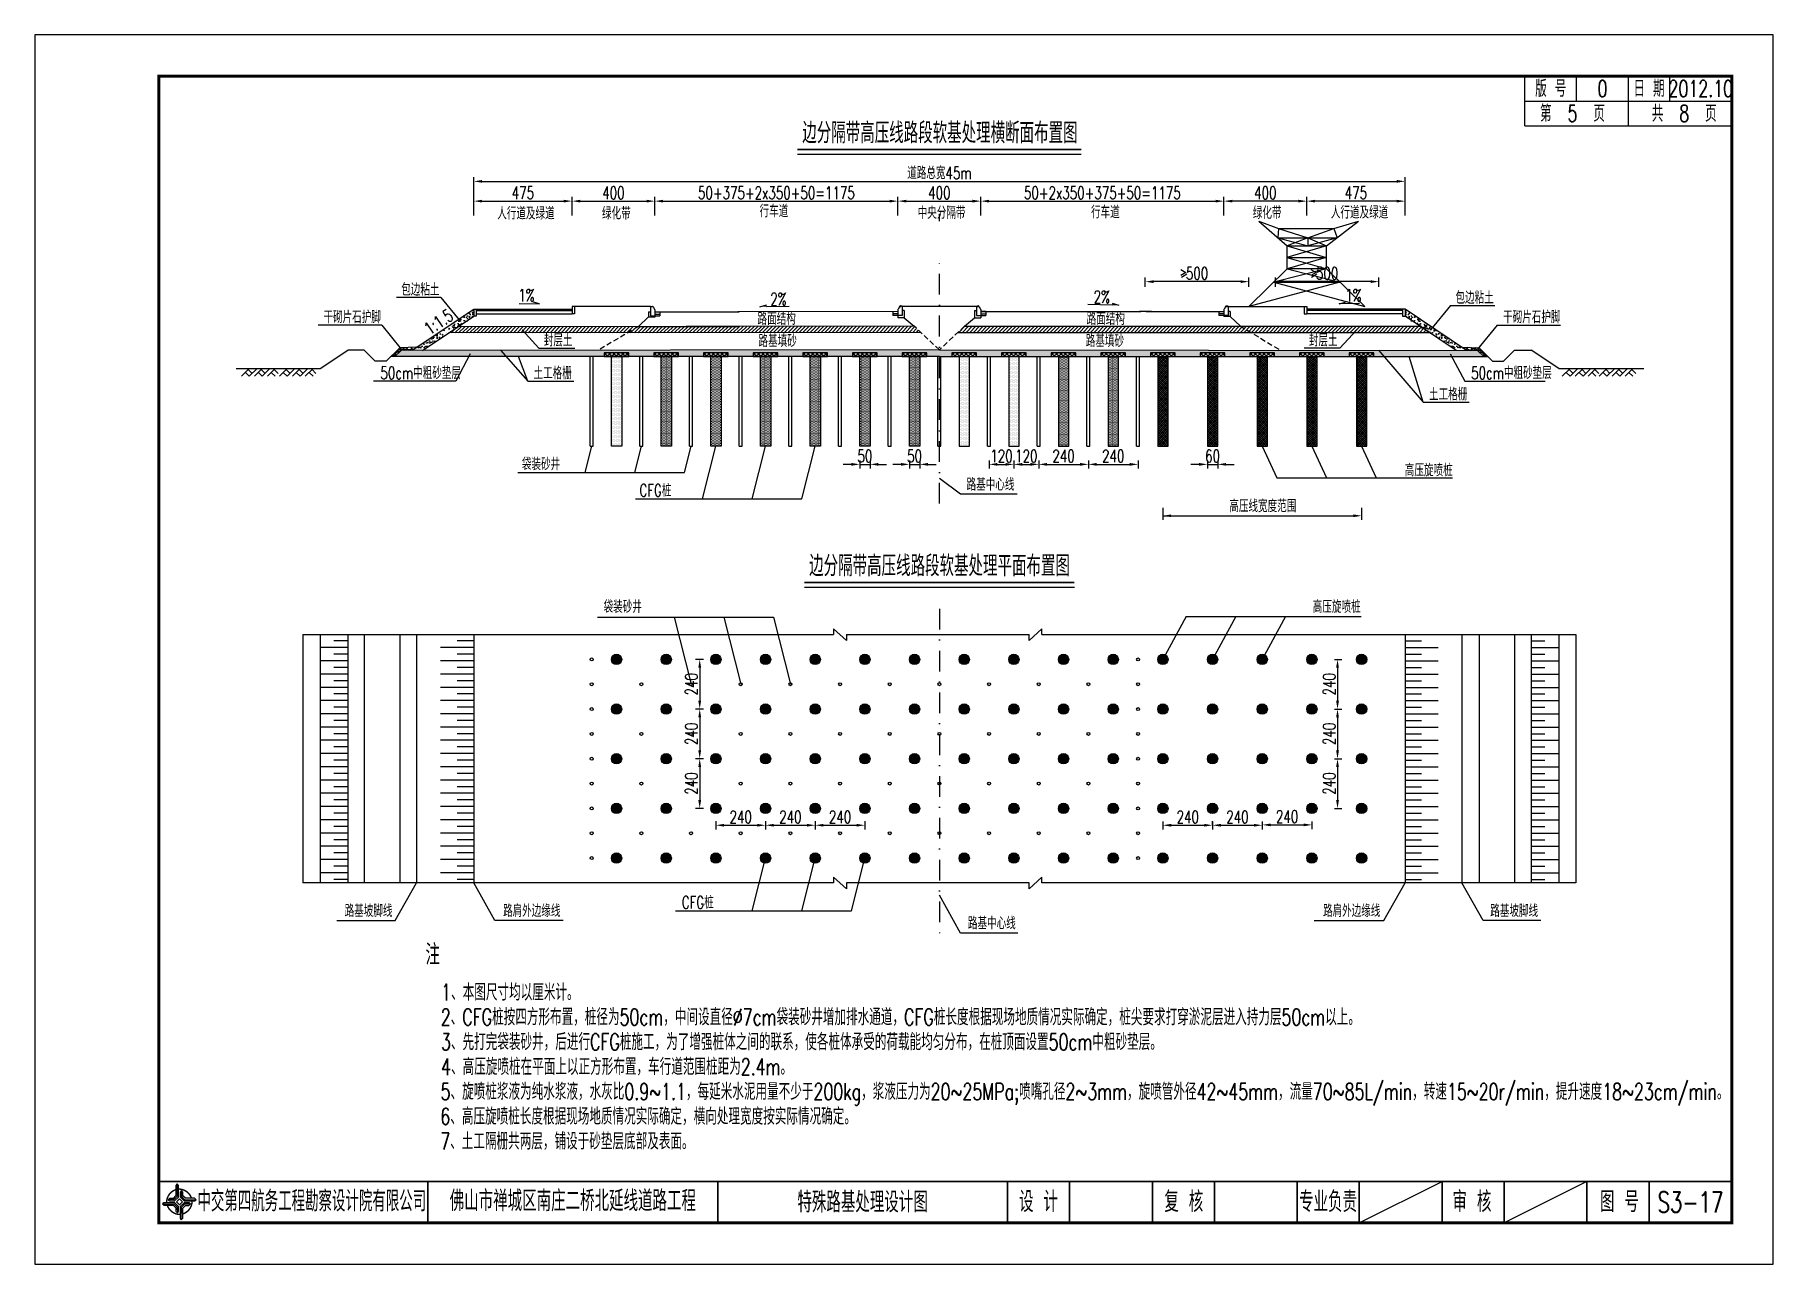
# Model space of a CAD drawing. Extents: x 216 to 3576, y 696 to 993.
# Drawn here: x 1896 to 2316, y 695.5 to 992.5 of the extents above; entities that cross this region are included whole.
import ezdxf
from ezdxf.enums import TextEntityAlignment as Align

# ---------------------------------------------------------------- set-up
doc = ezdxf.new("R2010")
doc.units = 0
doc.header["$LTSCALE"] = 5
doc.header["$PDMODE"] = 32
doc.header["$PDSIZE"] = 0.3
for name, pattern in [('DASHDOT', [1, 0.5, -0.25, 0, -0.25]), ('DASHED', [19.05, 12.7, -6.35]), ('HIDDEN', [0.375, 0.25, -0.125]), ('RICAD_LTYPE1', [0])]:
    doc.linetypes.add(name, pattern=pattern)
doc.layers.get('0').update_dxf_attribs({"linetype": 'CONTINUOUS'})
doc.layers.get('DEFPOINTS').update_dxf_attribs({"linetype": 'RICAD_LTYPE1'})
for name, color, linetype in [('2', 2, 'HIDDEN'), ('PP-COM', 7, 'CONTINUOUS'), ('YOLLOW', 2, 'CONTINUOUS'), ('图框', 7, 'CONTINUOUS'), ('填充', 8, 'CONTINUOUS'), ('尺寸标注', 4, 'CONTINUOUS'), ('文字', 7, 'CONTINUOUS'), ('次轮廓', 7, 'CONTINUOUS'), ('示坡线', 100, 'CONTINUOUS'), ('结构', 7, 'CONTINUOUS'), ('绿化', 3, 'CONTINUOUS'), ('道路结构', 7, 'CONTINUOUS')]:
    doc.layers.add(name, color=color, linetype=linetype)
doc.layers.add('标注', color=4, linetype='CONTINUOUS', lineweight=15)
doc.styles.get("Standard").update_dxf_attribs({"font": 'simplex1.shx', "width": 0.7, "bigfont": 'hztxt.shx'})
doc.dimstyles.new('比例1：200', dxfattribs={"dimtxt": 3, "dimasz": 2, "dimexe": 1, "dimexo": 1, "dimgap": 0.5, "dimtad": 1, "dimlfac": 20, "dimzin": 13, "dimdsep": 46, "dimtxsty": 'Standard', "dimcen": -0.09, "dimclrd": 256, "dimclre": 256, "dimclrt": 7, "dimaunit": 1, "dimadec": 0, "dimazin": 0, "dimtfac": 0.0005, "dimtix": 1, "dimtmove": 2, "dimatfit": 3, "dimfxl": 0, "dimtolj": 1, "dimtzin": 13, "dimarcsym": 0})
pattern_1 = [(0, (837.52273, 290.15606), (0.15625, 0.3125), [0, -0.3125])]
pattern_2 = [(0, (429.02226, 299.05916), (0.15625, 0.3125), [0, -0.3125])]
pattern_3 = [(45, (837.52273, 290.15606), (-0.26516504, 0.26516504), []), (135, (837.52273, 290.15606), (-0.26516504, -0.26516504), [])]

msp = doc.modelspace()

# ---------------------------------------------------------------- texts
at = {"color": 7, "width": 0.7}
for s, p in [('边分隔带高压线路段软基处理横断面布置图', (2081.41693, 966.31801)), ('边分隔带高压线路段软基处理平面布置图', (2083.07534, 861.72917)), ('注', (1990.39367, 767.83865))]:
    msp.add_text(s, height=5, dxfattribs=at).set_placement(p)
at = {"width": 0.7}
for s, p in [('包边粘土', (1984.52244, 929.49377)), ('包边粘土', (2239.2187, 927.52578)), ('干砌片石护脚', (1965.74542, 922.85051)), ('干砌片石护脚', (2250.72853, 922.85051)), ('封层土', (2018.97575, 917.24763)), ('封层土', (2203.81474, 917.24763))]:
    msp.add_text(s, height=3, dxfattribs=at).set_placement(p)
for s, rotation, p in [('路面结构', 0.1010346, (2070.62145, 923.92479)), ('路面结构', 359.8989654, (2150.11866, 923.93949)), ('路基填砂', 0.1010346, (2070.85202, 918.57591)), ('路基填砂', 359.8989654, (2149.90463, 918.59058)), ('50cm中粗砂垫层', 359.8989654, (1979.49499, 910.85413)), ('土工格栅', 0.1010346, (2016.49801, 910.79395)), ('50cm中粗砂垫层', 0.1010346, (2243.00845, 910.83214)), ('土工格栅', 0.1010346, (2232.83218, 905.67439))]:
    msp.add_text(s, height=3, rotation=rotation, dxfattribs=at).set_placement(p, align=Align.MIDDLE_LEFT)
for s, p in [('袋装砂井', (2013.68038, 888.83695)), ('CFG桩', (2042.0708, 882.46992)), ('袋装砂井', (2033.41721, 854.36253)), ('高压旋喷桩', (2204.75583, 854.36253)), ('CFG桩', (2052.30285, 782.93945))]:
    msp.add_text(s, height=3, dxfattribs=at).set_placement(p, align=Align.MIDDLE_LEFT)
at = {"layer": '图框'}
for s, height, width, p in [('版 号', 4, 0.7, (2262.24162, 979.52876)), ('0', 4, 0.7, (2274.74162, 979.52876)), ('日 期', 4, 0.7, (2285.99162, 979.52876)), ('2012.10', 4, 0.7, (2298.49162, 979.52876)), ('中交第四航务工程勘察设计院有限公司', 5, 0.65, (1962.92246, 710.7772)), ('佛山市禅城区南庄二桥北延线道路工程', 5, 0.7, (2025.99162, 710.84346)), ('设 计', 5, 0.7, (2138.49238, 710.62335)), ('复 核', 5, 0.7, (2173.5872, 710.62335)), ('专业负责', 5, 0.7, (2208.43795, 710.62335)), ('审 核', 5, 0.7, (2243.21175, 710.62335)), ('图 号', 5, 0.7, (2278.83092, 710.62335))]:
    msp.add_text(s, height=height, dxfattribs=dict(at, width=width)).set_placement(p, align=Align.MIDDLE_CENTER)
at = {"layer": '尺寸标注', "color": 7, "width": 0.7}
msp.add_text('高压线宽度范围', height=3, dxfattribs=at).set_placement((2184.59553, 877.19995))
at = {"layer": '尺寸标注', "color": 7, "linetype": 'Continuous', "width": 0.7}
for s, p in [('1、本图尺寸均以厘米计。', (1994.18166, 759.23467)), ('2、CFG桩按四方形布置，桩径为50cm，中间设直径%%C7cm袋装砂井增加排水通道，CFG桩长度根据现场地质情况实际确定，桩尖要求打穿淤泥层进入持力层50cm以上。', (1994.0763, 753.23467)), ('3、先打完袋装砂井，后进行CFG桩施工，为了增强桩体之间的联系，使各桩体承受的荷载能均匀分布，在桩顶面设置50cm中粗砂垫层。', (1994.13906, 747.23467)), ('4、高压旋喷桩在平面上以正方形布置，车行道范围桩距为2.4m。', (1994.16805, 741.23467)), ('5、旋喷桩浆液为纯水浆液，水灰比0.9~1.1，每延米水泥用量不少于200kg，浆液压力为20~25MPa;喷嘴孔径2~3mm，旋喷管外径42~45mm，流量70~85L/min，转速15~20r/min，提升速度18~23cm/min。', (1994.03635, 735.23467)), ('6、高压旋喷桩长度根据现场地质情况实际确定，横向处理宽度按实际情况确定。', (1993.98114, 729.23467)), ('7、土工隔栅共两层，铺设于砂垫层底部及表面。', (1993.95342, 723.23467))]:
    msp.add_text(s, height=4, dxfattribs=at).set_placement(p)
at = {"layer": '文字', "width": 0.7}
for s, p in [('人行道及绿道', (2007.72223, 947.89522)), ('绿化带', (2033.02773, 947.89522)), ('行车道', (2071.11088, 948.43441)), ('中央分隔带', (2109.29937, 948.05029)), ('行车道', (2151.1716, 948.1889)), ('绿化带', (2190.26839, 948.03413)), ('人行道及绿道', (2209.12422, 948.11969)), ('1%', (2012.81379, 928.0839)), ('2%', (2073.68206, 927.15392)), ('2%', (2151.82156, 927.69827)), ('1%', (2212.59267, 928.0839))]:
    msp.add_text(s, height=3, dxfattribs=at).set_placement(p)
msp.add_text('1:1.5', height=3, rotation=33.6900675, dxfattribs=at).set_placement((1991.39163, 919.90458))
for s, p in [('高压旋喷桩', (2226.99102, 887.34987)), ('路基中心线', (2121.11995, 883.89469)), ('路基坡脚线', (1970.85664, 780.91708)), ('路肩外边缘线', (2009.12733, 780.91708)), ('路肩外边缘线', (2207.22191, 780.91708)), ('路基坡脚线', (2247.63437, 780.91708)), ('路基中心线', (2121.44262, 777.92063))]:
    msp.add_text(s, height=3, dxfattribs=at).set_placement(p, align=Align.MIDDLE_LEFT)

# ---------------------------------------------------------------- blocks, each defined once
blk = doc.blocks.new('cs2')
for p, q in [((4729.92, 1071.66), (4729.6, 1071.1)), ((4730.59, 1071.79), (4730.14, 1071.79)), ((4730.59, 1071.79), (4730.59, 1069.54)), ((4729.56, 1070.97), (4729.56, 1069.04)), ((4730.59, 1069.54), (4729.56, 1069.54))]:
    blk.add_line(p, q)
for centre, start, end in [((4729.81, 1070.97), 150.42, 180), ((4730.14, 1071.54), 90, 150.42)]:
    blk.add_arc(centre, 0.25, start, end)
blk.add_point((4730.18, 1071.79))
blk = doc.blocks.new('*D3')
at = {"layer": 'DEFPOINTS', "color": 0}
for p in [(2025.79, 952.34), (2002.04, 947.89), (2025.79, 947.89)]:
    blk.add_point(p, dxfattribs=at)
at = {"layer": '标注', "lineweight": -2}
for p, q in [((2002.04, 948.89), (2002.04, 953.34)), ((2004.04, 952.34), (2023.79, 952.34)), ((2025.79, 948.89), (2025.79, 953.34))]:
    blk.add_line(p, q, dxfattribs=at)
at = {"layer": '标注'}
for points in [[(2004.04, 952.67), (2004.04, 952.01), (2002.04, 952.34)], [(2023.79, 952.67), (2023.79, 952.01), (2025.79, 952.34)]]:
    blk.add_solid(points, dxfattribs=at)
at = {"layer": '标注', "color": 7, "insert": (2013.91, 954.34), "char_height": 3, "attachment_point": 5}
blk.add_mtext('\\A1;475', dxfattribs=at)
blk = doc.blocks.new('*D4')
at = {"layer": 'DEFPOINTS', "color": 0}
for p in [(2045.79, 952.34), (2025.79, 947.89), (2045.79, 947.89)]:
    blk.add_point(p, dxfattribs=at)
at = {"layer": '标注', "lineweight": -2}
for p, q in [((2025.79, 948.89), (2025.79, 953.34)), ((2027.79, 952.34), (2043.79, 952.34)), ((2045.79, 948.89), (2045.79, 953.34))]:
    blk.add_line(p, q, dxfattribs=at)
at = {"layer": '标注'}
for points in [[(2027.79, 952.67), (2027.79, 952.01), (2025.79, 952.34)], [(2043.79, 952.67), (2043.79, 952.01), (2045.79, 952.34)]]:
    blk.add_solid(points, dxfattribs=at)
at = {"layer": '标注', "color": 7, "insert": (2035.79, 954.34), "char_height": 3, "attachment_point": 5}
blk.add_mtext('\\A1;400', dxfattribs=at)
blk = doc.blocks.new('*D5')
at = {"layer": 'DEFPOINTS', "color": 0}
for p in [(2104.54, 952.34), (2045.79, 947.89), (2104.54, 947.89)]:
    blk.add_point(p, dxfattribs=at)
at = {"layer": '标注', "lineweight": -2}
for p, q in [((2045.79, 948.89), (2045.79, 953.34)), ((2047.79, 952.34), (2102.54, 952.34)), ((2104.54, 948.89), (2104.54, 953.34))]:
    blk.add_line(p, q, dxfattribs=at)
at = {"layer": '标注'}
for points in [[(2047.79, 952.67), (2047.79, 952.01), (2045.79, 952.34)], [(2102.54, 952.67), (2102.54, 952.01), (2104.54, 952.34)]]:
    blk.add_solid(points, dxfattribs=at)
at = {"layer": '标注', "color": 7, "insert": (2075.16, 954.34), "char_height": 3, "attachment_point": 5}
blk.add_mtext('\\A1;50+375+2x350+50=1175', dxfattribs=at)
blk = doc.blocks.new('*D6')
at = {"layer": 'DEFPOINTS', "color": 0}
for p in [(2124.54, 952.34), (2104.54, 947.89), (2124.54, 947.89)]:
    blk.add_point(p, dxfattribs=at)
at = {"layer": '标注', "lineweight": -2}
for p, q in [((2104.54, 948.89), (2104.54, 953.34)), ((2106.54, 952.34), (2122.54, 952.34)), ((2124.54, 948.89), (2124.54, 953.34))]:
    blk.add_line(p, q, dxfattribs=at)
at = {"layer": '标注'}
for points in [[(2106.54, 952.67), (2106.54, 952.01), (2104.54, 952.34)], [(2122.54, 952.67), (2122.54, 952.01), (2124.54, 952.34)]]:
    blk.add_solid(points, dxfattribs=at)
at = {"layer": '标注', "color": 7, "insert": (2114.54, 954.34), "char_height": 3, "attachment_point": 5}
blk.add_mtext('\\A1;400', dxfattribs=at)
blk = doc.blocks.new('*D7')
at = {"layer": 'DEFPOINTS', "color": 0}
for p in [(2183.29, 952.34), (2124.54, 947.89), (2183.29, 947.89)]:
    blk.add_point(p, dxfattribs=at)
at = {"layer": '标注', "lineweight": -2}
for p, q in [((2124.54, 948.89), (2124.54, 953.34)), ((2126.54, 952.34), (2181.29, 952.34)), ((2183.29, 948.89), (2183.29, 953.34))]:
    blk.add_line(p, q, dxfattribs=at)
at = {"layer": '标注'}
for points in [[(2126.54, 952.67), (2126.54, 952.01), (2124.54, 952.34)], [(2181.29, 952.67), (2181.29, 952.01), (2183.29, 952.34)]]:
    blk.add_solid(points, dxfattribs=at)
at = {"layer": '标注', "color": 7, "insert": (2153.91, 954.34), "char_height": 3, "attachment_point": 5}
blk.add_mtext('\\A1;50+2x350+375+50=1175', dxfattribs=at)
blk = doc.blocks.new('*D8')
at = {"layer": 'DEFPOINTS', "color": 0}
for p in [(2227.04, 957.12), (2002.04, 947.89), (2227.04, 947.89)]:
    blk.add_point(p, dxfattribs=at)
at = {"layer": '标注', "lineweight": -2}
for p, q in [((2002.04, 951.12), (2002.04, 958.12)), ((2227.04, 951.12), (2227.04, 958.12)), ((2004.04, 957.12), (2225.04, 957.12))]:
    blk.add_line(p, q, dxfattribs=at)
at = {"layer": '标注'}
for points in [[(2004.04, 957.45), (2004.04, 956.79), (2002.04, 957.12)], [(2225.04, 957.45), (2225.04, 956.79), (2227.04, 957.12)]]:
    blk.add_solid(points, dxfattribs=at)
at = {"layer": '标注', "color": 7, "insert": (2114.54, 959.12), "char_height": 3, "attachment_point": 5}
blk.add_mtext('\\A1;道路总宽45m', dxfattribs=at)
blk = doc.blocks.new('*D9')
at = {"layer": 'DEFPOINTS', "color": 0}
for p in [(2203.29, 952.34), (2203.29, 947.89), (2227.04, 947.89)]:
    blk.add_point(p, dxfattribs=at)
at = {"layer": '标注', "lineweight": -2}
for p, q in [((2203.29, 948.89), (2203.29, 953.34)), ((2225.04, 952.34), (2205.29, 952.34)), ((2227.04, 948.89), (2227.04, 953.34))]:
    blk.add_line(p, q, dxfattribs=at)
at = {"layer": '标注'}
for points in [[(2205.29, 952.67), (2205.29, 952.01), (2203.29, 952.34)], [(2225.04, 952.67), (2225.04, 952.01), (2227.04, 952.34)]]:
    blk.add_solid(points, dxfattribs=at)
at = {"layer": '标注', "color": 7, "insert": (2215.16, 954.34), "char_height": 3, "attachment_point": 5}
blk.add_mtext('\\A1;475', dxfattribs=at)
blk = doc.blocks.new('*D10')
at = {"layer": 'DEFPOINTS', "color": 0}
for p in [(2183.29, 952.34), (2183.29, 947.89), (2203.29, 947.89)]:
    blk.add_point(p, dxfattribs=at)
at = {"layer": '标注', "lineweight": -2}
for p, q in [((2183.29, 948.89), (2183.29, 953.34)), ((2201.29, 952.34), (2185.29, 952.34)), ((2203.29, 948.89), (2203.29, 953.34))]:
    blk.add_line(p, q, dxfattribs=at)
at = {"layer": '标注'}
for points in [[(2185.29, 952.67), (2185.29, 952.01), (2183.29, 952.34)], [(2201.29, 952.67), (2201.29, 952.01), (2203.29, 952.34)]]:
    blk.add_solid(points, dxfattribs=at)
at = {"layer": '标注', "color": 7, "insert": (2193.29, 954.34), "char_height": 3, "attachment_point": 5}
blk.add_mtext('\\A1;400', dxfattribs=at)
blk = doc.blocks.new('*D11')
at = {"layer": 'DEFPOINTS', "color": 0}
for p in [(2138.54, 890.67), (2150.54, 890.67), (2150.54, 888.75)]:
    blk.add_point(p, dxfattribs=at)
at = {"layer": '尺寸标注', "lineweight": -2}
for p, q in [((2138.54, 889.67), (2138.54, 887.75)), ((2140.54, 888.75), (2148.54, 888.75)), ((2150.54, 889.67), (2150.54, 887.75))]:
    blk.add_line(p, q, dxfattribs=at)
at = {"layer": '尺寸标注'}
for points in [[(2140.54, 889.09), (2140.54, 888.42), (2138.54, 888.75)], [(2148.54, 889.09), (2148.54, 888.42), (2150.54, 888.75)]]:
    blk.add_solid(points, dxfattribs=at)
at = {"layer": '尺寸标注', "color": 7, "insert": (2144.54, 890.75), "char_height": 3, "attachment_point": 5}
blk.add_mtext('\\A1;240', dxfattribs=at)
blk = doc.blocks.new('*D12')
at = {"layer": 'DEFPOINTS', "color": 0}
for p in [(2126.54, 890.67), (2132.54, 890.67), (2132.54, 888.75)]:
    blk.add_point(p, dxfattribs=at)
at = {"layer": '尺寸标注', "lineweight": -2}
for p, q in [((2126.54, 889.67), (2126.54, 887.75)), ((2128.54, 888.75), (2130.54, 888.75)), ((2132.54, 889.67), (2132.54, 887.75))]:
    blk.add_line(p, q, dxfattribs=at)
at = {"layer": '尺寸标注'}
for points in [[(2128.54, 889.09), (2128.54, 888.42), (2126.54, 888.75)], [(2130.54, 889.09), (2130.54, 888.42), (2132.54, 888.75)]]:
    blk.add_solid(points, dxfattribs=at)
at = {"layer": '尺寸标注', "color": 7, "insert": (2129.54, 890.75), "char_height": 3, "attachment_point": 5}
blk.add_mtext('\\A1;120', dxfattribs=at)
blk = doc.blocks.new('*D13')
at = {"layer": 'DEFPOINTS', "color": 0}
for p in [(2132.54, 890.67), (2138.54, 890.67), (2138.54, 888.75)]:
    blk.add_point(p, dxfattribs=at)
at = {"layer": '尺寸标注', "lineweight": -2}
for p, q in [((2132.54, 889.67), (2132.54, 887.75)), ((2134.54, 888.75), (2136.54, 888.75)), ((2138.54, 889.67), (2138.54, 887.75))]:
    blk.add_line(p, q, dxfattribs=at)
at = {"layer": '尺寸标注'}
for points in [[(2134.54, 889.09), (2134.54, 888.42), (2132.54, 888.75)], [(2136.54, 889.09), (2136.54, 888.42), (2138.54, 888.75)]]:
    blk.add_solid(points, dxfattribs=at)
at = {"layer": '尺寸标注', "color": 7, "insert": (2135.54, 890.75), "char_height": 3, "attachment_point": 5}
blk.add_mtext('\\A1;120', dxfattribs=at)
blk = doc.blocks.new('*D14')
at = {"layer": 'DEFPOINTS', "color": 0}
for p in [(2150.54, 890.67), (2162.54, 890.67), (2162.54, 888.75)]:
    blk.add_point(p, dxfattribs=at)
at = {"layer": '尺寸标注', "lineweight": -2}
for p, q in [((2150.54, 889.67), (2150.54, 887.75)), ((2152.54, 888.75), (2160.54, 888.75)), ((2162.54, 889.67), (2162.54, 887.75))]:
    blk.add_line(p, q, dxfattribs=at)
at = {"layer": '尺寸标注'}
for points in [[(2152.54, 889.09), (2152.54, 888.42), (2150.54, 888.75)], [(2160.54, 889.09), (2160.54, 888.42), (2162.54, 888.75)]]:
    blk.add_solid(points, dxfattribs=at)
at = {"layer": '尺寸标注', "color": 7, "insert": (2156.54, 890.75), "char_height": 3, "attachment_point": 5}
blk.add_mtext('\\A1;240', dxfattribs=at)
blk = doc.blocks.new('*D70')
at = {"layer": 'DEFPOINTS', "color": 0}
for p in [(2060.54, 803.56), (2072.54, 803.56), (2072.54, 801.57)]:
    blk.add_point(p, dxfattribs=at)
at = {"layer": '尺寸标注', "lineweight": -2}
for p, q in [((2060.54, 802.56), (2060.54, 800.57)), ((2072.54, 802.56), (2072.54, 800.57)), ((2062.54, 801.57), (2070.54, 801.57))]:
    blk.add_line(p, q, dxfattribs=at)
at = {"layer": '尺寸标注'}
for points in [[(2062.54, 801.91), (2062.54, 801.24), (2060.54, 801.57)], [(2070.54, 801.91), (2070.54, 801.24), (2072.54, 801.57)]]:
    blk.add_solid(points, dxfattribs=at)
at = {"layer": '尺寸标注', "color": 7, "insert": (2066.54, 803.57), "char_height": 3, "attachment_point": 5}
blk.add_mtext('\\A1;240', dxfattribs=at)
blk = doc.blocks.new('*D71')
at = {"layer": 'DEFPOINTS', "color": 0}
for p in [(2072.54, 803.56), (2084.54, 803.56), (2084.54, 801.57)]:
    blk.add_point(p, dxfattribs=at)
at = {"layer": '尺寸标注', "lineweight": -2}
for p, q in [((2072.54, 802.56), (2072.54, 800.57)), ((2084.54, 802.56), (2084.54, 800.57)), ((2074.54, 801.57), (2082.54, 801.57))]:
    blk.add_line(p, q, dxfattribs=at)
at = {"layer": '尺寸标注'}
for points in [[(2074.54, 801.91), (2074.54, 801.24), (2072.54, 801.57)], [(2082.54, 801.91), (2082.54, 801.24), (2084.54, 801.57)]]:
    blk.add_solid(points, dxfattribs=at)
at = {"layer": '尺寸标注', "color": 7, "insert": (2078.54, 803.57), "char_height": 3, "attachment_point": 5}
blk.add_mtext('\\A1;240', dxfattribs=at)
blk = doc.blocks.new('*D72')
at = {"layer": 'DEFPOINTS', "color": 0}
for p in [(2084.54, 803.56), (2096.54, 803.56), (2096.54, 801.57)]:
    blk.add_point(p, dxfattribs=at)
at = {"layer": '尺寸标注', "lineweight": -2}
for p, q in [((2084.54, 802.56), (2084.54, 800.57)), ((2096.54, 802.56), (2096.54, 800.57)), ((2086.54, 801.57), (2094.54, 801.57))]:
    blk.add_line(p, q, dxfattribs=at)
at = {"layer": '尺寸标注'}
for points in [[(2086.54, 801.91), (2086.54, 801.24), (2084.54, 801.57)], [(2094.54, 801.91), (2094.54, 801.24), (2096.54, 801.57)]]:
    blk.add_solid(points, dxfattribs=at)
at = {"layer": '尺寸标注', "color": 7, "insert": (2090.54, 803.57), "char_height": 3, "attachment_point": 5}
blk.add_mtext('\\A1;240', dxfattribs=at)
blk = doc.blocks.new('*D73')
at = {"layer": 'DEFPOINTS', "color": 0}
for p in [(2058.59, 841.64), (2056.64, 829.64), (2058.59, 829.64)]:
    blk.add_point(p, dxfattribs=at)
at = {"layer": '尺寸标注', "lineweight": -2}
for p, q in [((2057.59, 841.64), (2055.64, 841.64)), ((2056.64, 839.64), (2056.64, 831.64)), ((2057.59, 829.64), (2055.64, 829.64))]:
    blk.add_line(p, q, dxfattribs=at)
at = {"layer": '尺寸标注'}
for points in [[(2056.3, 839.64), (2056.97, 839.64), (2056.64, 841.64)], [(2056.3, 831.64), (2056.97, 831.64), (2056.64, 829.64)]]:
    blk.add_solid(points, dxfattribs=at)
at = {"layer": '尺寸标注', "color": 7, "insert": (2054.64, 835.64), "char_height": 3, "attachment_point": 5, "rotation": 90}
blk.add_mtext('\\A1;240', dxfattribs=at)
blk = doc.blocks.new('*D74')
at = {"layer": 'DEFPOINTS', "color": 0}
for p in [(2058.59, 829.64), (2056.64, 817.64), (2058.59, 817.64)]:
    blk.add_point(p, dxfattribs=at)
at = {"layer": '尺寸标注', "lineweight": -2}
for p, q in [((2057.59, 829.64), (2055.64, 829.64)), ((2056.64, 827.64), (2056.64, 819.64)), ((2057.59, 817.64), (2055.64, 817.64))]:
    blk.add_line(p, q, dxfattribs=at)
at = {"layer": '尺寸标注'}
for points in [[(2056.3, 827.64), (2056.97, 827.64), (2056.64, 829.64)], [(2056.3, 819.64), (2056.97, 819.64), (2056.64, 817.64)]]:
    blk.add_solid(points, dxfattribs=at)
at = {"layer": '尺寸标注', "color": 7, "insert": (2054.64, 823.64), "char_height": 3, "attachment_point": 5, "rotation": 90}
blk.add_mtext('\\A1;240', dxfattribs=at)
blk = doc.blocks.new('*D75')
at = {"layer": 'DEFPOINTS', "color": 0}
for p in [(2058.59, 817.64), (2056.64, 805.64), (2058.59, 805.64)]:
    blk.add_point(p, dxfattribs=at)
at = {"layer": '尺寸标注', "lineweight": -2}
for p, q in [((2057.59, 817.64), (2055.64, 817.64)), ((2056.64, 815.64), (2056.64, 807.64)), ((2057.59, 805.64), (2055.64, 805.64))]:
    blk.add_line(p, q, dxfattribs=at)
at = {"layer": '尺寸标注'}
for points in [[(2056.3, 815.64), (2056.97, 815.64), (2056.64, 817.64)], [(2056.3, 807.64), (2056.97, 807.64), (2056.64, 805.64)]]:
    blk.add_solid(points, dxfattribs=at)
at = {"layer": '尺寸标注', "color": 7, "insert": (2054.64, 811.64), "char_height": 3, "attachment_point": 5, "rotation": 90}
blk.add_mtext('\\A1;240', dxfattribs=at)
blk = doc.blocks.new('*D76')
at = {"layer": 'DEFPOINTS', "color": 0}
for p in [(2208.96, 841.64), (2208.96, 829.64), (2210.73, 829.64)]:
    blk.add_point(p, dxfattribs=at)
at = {"layer": '尺寸标注', "lineweight": -2}
for p, q in [((2209.96, 841.64), (2211.73, 841.64)), ((2210.73, 839.64), (2210.73, 831.64)), ((2209.96, 829.64), (2211.73, 829.64))]:
    blk.add_line(p, q, dxfattribs=at)
at = {"layer": '尺寸标注'}
for points in [[(2210.39, 839.64), (2211.06, 839.64), (2210.73, 841.64)], [(2210.39, 831.64), (2211.06, 831.64), (2210.73, 829.64)]]:
    blk.add_solid(points, dxfattribs=at)
at = {"layer": '尺寸标注', "color": 7, "insert": (2208.73, 835.64), "char_height": 3, "attachment_point": 5, "rotation": 90}
blk.add_mtext('\\A1;240', dxfattribs=at)
blk = doc.blocks.new('*D77')
at = {"layer": 'DEFPOINTS', "color": 0}
for p in [(2208.96, 829.64), (2208.96, 817.64), (2210.73, 817.64)]:
    blk.add_point(p, dxfattribs=at)
at = {"layer": '尺寸标注', "lineweight": -2}
for p, q in [((2209.96, 829.64), (2211.73, 829.64)), ((2210.73, 827.64), (2210.73, 819.64)), ((2209.96, 817.64), (2211.73, 817.64))]:
    blk.add_line(p, q, dxfattribs=at)
at = {"layer": '尺寸标注'}
for points in [[(2210.39, 827.64), (2211.06, 827.64), (2210.73, 829.64)], [(2210.39, 819.64), (2211.06, 819.64), (2210.73, 817.64)]]:
    blk.add_solid(points, dxfattribs=at)
at = {"layer": '尺寸标注', "color": 7, "insert": (2208.73, 823.64), "char_height": 3, "attachment_point": 5, "rotation": 90}
blk.add_mtext('\\A1;240', dxfattribs=at)
blk = doc.blocks.new('*D78')
at = {"layer": 'DEFPOINTS', "color": 0}
for p in [(2208.96, 817.64), (2208.96, 805.64), (2210.73, 805.64)]:
    blk.add_point(p, dxfattribs=at)
at = {"layer": '尺寸标注', "lineweight": -2}
for p, q in [((2209.96, 817.64), (2211.73, 817.64)), ((2210.73, 815.64), (2210.73, 807.64)), ((2209.96, 805.64), (2211.73, 805.64))]:
    blk.add_line(p, q, dxfattribs=at)
at = {"layer": '尺寸标注'}
for points in [[(2210.39, 815.64), (2211.06, 815.64), (2210.73, 817.64)], [(2210.39, 807.64), (2211.06, 807.64), (2210.73, 805.64)]]:
    blk.add_solid(points, dxfattribs=at)
at = {"layer": '尺寸标注', "color": 7, "insert": (2208.73, 811.64), "char_height": 3, "attachment_point": 5, "rotation": 90}
blk.add_mtext('\\A1;240', dxfattribs=at)
blk = doc.blocks.new('*D67')
at = {"layer": 'DEFPOINTS', "color": 0}
for p in [(2168.54, 803.47), (2180.54, 801.57), (2180.54, 801.57)]:
    blk.add_point(p, dxfattribs=at)
at = {"layer": '尺寸标注', "lineweight": -2}
for p, q in [((2168.54, 802.47), (2168.54, 800.57)), ((2180.54, 801.57), (2180.54, 802.57)), ((2170.54, 801.57), (2178.54, 801.57))]:
    blk.add_line(p, q, dxfattribs=at)
at = {"layer": '尺寸标注'}
for points in [[(2170.54, 801.91), (2170.54, 801.24), (2168.54, 801.57)], [(2178.54, 801.91), (2178.54, 801.24), (2180.54, 801.57)]]:
    blk.add_solid(points, dxfattribs=at)
at = {"layer": '尺寸标注', "color": 7, "insert": (2174.54, 803.57), "char_height": 3, "attachment_point": 5}
blk.add_mtext('\\A1;240', dxfattribs=at)
blk = doc.blocks.new('*D68')
at = {"layer": 'DEFPOINTS', "color": 0}
for p in [(2180.54, 803.47), (2192.54, 803.47), (2192.54, 801.57)]:
    blk.add_point(p, dxfattribs=at)
at = {"layer": '尺寸标注', "lineweight": -2}
for p, q in [((2180.54, 802.47), (2180.54, 800.57)), ((2192.54, 802.47), (2192.54, 800.57)), ((2182.54, 801.57), (2190.54, 801.57))]:
    blk.add_line(p, q, dxfattribs=at)
at = {"layer": '尺寸标注'}
for points in [[(2182.54, 801.91), (2182.54, 801.24), (2180.54, 801.57)], [(2190.54, 801.91), (2190.54, 801.24), (2192.54, 801.57)]]:
    blk.add_solid(points, dxfattribs=at)
at = {"layer": '尺寸标注', "color": 7, "insert": (2186.54, 803.57), "char_height": 3, "attachment_point": 5}
blk.add_mtext('\\A1;240', dxfattribs=at)
blk = doc.blocks.new('*D69')
at = {"layer": 'DEFPOINTS', "color": 0}
for p in [(2192.54, 803.47), (2204.54, 803.47), (2204.54, 801.66)]:
    blk.add_point(p, dxfattribs=at)
at = {"layer": '尺寸标注', "lineweight": -2}
for p, q in [((2192.54, 802.47), (2192.54, 800.66)), ((2204.54, 802.47), (2204.54, 800.66)), ((2194.54, 801.66), (2202.54, 801.66))]:
    blk.add_line(p, q, dxfattribs=at)
at = {"layer": '尺寸标注'}
for points in [[(2194.54, 801.99), (2194.54, 801.33), (2192.54, 801.66)], [(2202.54, 801.99), (2202.54, 801.33), (2204.54, 801.66)]]:
    blk.add_solid(points, dxfattribs=at)
at = {"layer": '尺寸标注', "color": 7, "insert": (2198.54, 803.66), "char_height": 3, "attachment_point": 5}
blk.add_mtext('\\A1;240', dxfattribs=at)
blk = doc.blocks.new('series')
at = {"width": 0.75}
for tag, height, p in [('页码', 4, (-35, -19)), ('图名', 5, (-220, -282)), ('图号', 5, (-20, -282))]:
    blk.add_attdef(tag, text='', height=height, dxfattribs=at).set_placement(p, align=Align.MIDDLE_CENTER)
blk = doc.blocks.new('tb')
at = {"lineweight": -3}
h = blk.add_hatch(color=256, dxfattribs=at)
h.paths.add_polyline_path([(-1.23, -0.13), (-3.78, -0.14), (-4.14, -0.41), (-1.4, -0.44), (-0.56, -1.24), (-0.54, -2.62), (-0.27, -2.2), (-0.26, -1.06)])
h.paths.add_polyline_path([(0.13, -1.08), (0.14, -3.86), (0.41, -4.26), (0.44, -1.24), (1.25, -0.43), (2.66, -0.43), (2.26, -0.16), (1.07, -0.15)])
h.paths.add_polyline_path([(1.08, 0.3), (3.62, 0.3), (4.02, 0.56), (1.25, 0.57), (0.43, 1.39), (0.43, 2.8), (0.16, 2.41), (0.15, 1.24)])
h.paths.add_polyline_path([(-0.28, 1.21), (-0.28, 3.99), (-0.56, 4.39), (-0.57, 1.41), (-1.38, 0.6), (-2.74, 0.56), (-2.33, 0.3), (-1.2, 0.29)])
for p, q in [((-0.56, 4.39), (-0.57, 1.41)), ((-1.38, 0.6), (-2.74, 0.56)), ((-0.57, 1.41), (-1.38, 0.6)), ((0.43, 2.8), (0.43, 1.39)), ((0.43, 1.39), (1.25, 0.57)), ((1.25, 0.57), (4.02, 0.56)), ((-4.14, -0.41), (-1.4, -0.44)), ((-1.4, -0.44), (-0.56, -1.24)), ((-0.56, -1.24), (-0.54, -2.62)), ((0.41, -4.26), (0.44, -1.24)), ((0.44, -1.24), (1.25, -0.43)), ((1.25, -0.43), (2.66, -0.43))]:
    blk.add_line(p, q, dxfattribs=at)
at = {"lineweight": -3, "flags": 128}
for points in [[(-0.9, 3.99), (-0.9, 1.58), (-1.53, 0.91), (-2.34, 0.91), (-2.74, 0.56), (-2.33, 0.3), (-1.2, 0.29), (-0.28, 1.21), (-0.28, 3.99), (-0.56, 4.39)], [(-0.04, 0.77), (0.68, 0.04), (-0.04, -0.69), (-0.77, 0.05)], [(3.62, 0.92), (1.43, 0.92), (0.77, 1.54), (0.77, 2.38), (0.43, 2.8), (0.16, 2.41), (0.15, 1.24), (1.08, 0.3), (3.62, 0.3), (4.02, 0.56)], [(-3.73, -0.76), (-1.54, -0.76), (-0.89, -1.39), (-0.89, -2.21), (-0.54, -2.62), (-0.27, -2.2), (-0.26, -1.06), (-1.23, -0.13), (-3.78, -0.14), (-4.14, -0.41)], [(0.75, -3.85), (0.75, -1.43), (1.4, -0.78), (2.26, -0.78), (2.66, -0.43), (2.26, -0.16), (1.07, -0.15), (0.13, -1.08), (0.14, -3.86), (0.41, -4.26)]]:
    blk.add_lwpolyline(points, close=True, dxfattribs=at)
at = {"lineweight": -3, "const_width": 0.35, "flags": 128}
for points in [[(-0.9, 3.02, 0.324167), (-3.16, -0.14)], [(2.88, 0.92, 0.324403), (-0.24, 3.15)], [(0.75, -2.86, 0.325418), (3.02, 0.26)], [(-2.98, -0.76, 0.322976), (0.14, -2.98)]]:
    blk.add_lwpolyline(points, format="xyb", dxfattribs=at)
blk = doc.blocks.new('*D116')
at = {"layer": 'DEFPOINTS', "color": 0}
for p in [(2095.29, 890.67), (2097.79, 890.67), (2097.79, 888.75)]:
    blk.add_point(p, dxfattribs=at)
at = {"layer": '尺寸标注', "lineweight": -2}
for p, q in [((2093.29, 888.75), (2091.29, 888.75)), ((2095.29, 889.67), (2095.29, 887.75)), ((2095.29, 888.75), (2097.79, 888.75)), ((2097.79, 889.67), (2097.79, 887.75)), ((2099.79, 888.75), (2101.79, 888.75))]:
    blk.add_line(p, q, dxfattribs=at)
at = {"layer": '尺寸标注'}
for points in [[(2093.29, 889.09), (2093.29, 888.42), (2095.29, 888.75)], [(2099.79, 889.09), (2099.79, 888.42), (2097.79, 888.75)]]:
    blk.add_solid(points, dxfattribs=at)
at = {"layer": '尺寸标注', "color": 7, "insert": (2096.54, 890.75), "char_height": 3, "attachment_point": 5}
blk.add_mtext('\\A1;50', dxfattribs=at)
blk = doc.blocks.new('*D117')
at = {"layer": 'DEFPOINTS', "color": 0}
for p in [(2107.29, 890.67), (2109.79, 890.67), (2109.79, 888.75)]:
    blk.add_point(p, dxfattribs=at)
at = {"layer": '尺寸标注', "lineweight": -2}
for p, q in [((2105.29, 888.75), (2103.29, 888.75)), ((2107.29, 889.67), (2107.29, 887.75)), ((2107.29, 888.75), (2109.79, 888.75)), ((2109.79, 889.67), (2109.79, 887.75)), ((2111.79, 888.75), (2113.79, 888.75))]:
    blk.add_line(p, q, dxfattribs=at)
at = {"layer": '尺寸标注'}
for points in [[(2105.29, 889.09), (2105.29, 888.42), (2107.29, 888.75)], [(2111.79, 889.09), (2111.79, 888.42), (2109.79, 888.75)]]:
    blk.add_solid(points, dxfattribs=at)
at = {"layer": '尺寸标注', "color": 7, "insert": (2108.54, 890.75), "char_height": 3, "attachment_point": 5}
blk.add_mtext('\\A1;50', dxfattribs=at)
blk = doc.blocks.new('*D118')
at = {"layer": 'DEFPOINTS', "color": 0}
for p in [(2179.29, 890.67), (2181.79, 890.67), (2181.79, 888.75)]:
    blk.add_point(p, dxfattribs=at)
at = {"layer": '尺寸标注', "lineweight": -2}
for p, q in [((2177.29, 888.75), (2175.29, 888.75)), ((2179.29, 889.67), (2179.29, 887.75)), ((2179.29, 888.75), (2181.79, 888.75)), ((2181.79, 889.67), (2181.79, 887.75)), ((2183.79, 888.75), (2185.79, 888.75))]:
    blk.add_line(p, q, dxfattribs=at)
at = {"layer": '尺寸标注'}
for points in [[(2177.29, 889.09), (2177.29, 888.42), (2179.29, 888.75)], [(2183.79, 889.09), (2183.79, 888.42), (2181.79, 888.75)]]:
    blk.add_solid(points, dxfattribs=at)
at = {"layer": '尺寸标注', "color": 7, "insert": (2180.54, 890.75), "char_height": 3, "attachment_point": 5}
blk.add_mtext('\\A1;60', dxfattribs=at)
blk = doc.blocks.new('*D142')
at = {"layer": 'DEFPOINTS', "color": 0}
for p in [(2164.29, 932.89), (2164.29, 930.6), (2189.29, 930.6)]:
    blk.add_point(p, dxfattribs=at)
at = {"layer": '尺寸标注', "lineweight": -2}
for p, q in [((2164.29, 931.6), (2164.29, 933.89)), ((2187.29, 932.89), (2166.29, 932.89)), ((2189.29, 931.6), (2189.29, 933.89))]:
    blk.add_line(p, q, dxfattribs=at)
at = {"layer": '尺寸标注'}
for points in [[(2166.29, 933.22), (2166.29, 932.56), (2164.29, 932.89)], [(2187.29, 933.22), (2187.29, 932.56), (2189.29, 932.89)]]:
    blk.add_solid(points, dxfattribs=at)
at = {"layer": '尺寸标注', "color": 7, "insert": (2176.79, 934.89), "char_height": 3, "attachment_point": 5}
blk.add_mtext('\\A1;500', dxfattribs=at)
blk = doc.blocks.new('*D143')
at = {"layer": 'DEFPOINTS', "color": 0}
for p in [(2195.72, 932.89), (2195.72, 930.6), (2220.72, 930.6)]:
    blk.add_point(p, dxfattribs=at)
at = {"layer": '尺寸标注', "lineweight": -2}
for p, q in [((2195.72, 931.6), (2195.72, 933.89)), ((2218.72, 932.89), (2197.72, 932.89)), ((2220.72, 931.6), (2220.72, 933.89))]:
    blk.add_line(p, q, dxfattribs=at)
at = {"layer": '尺寸标注'}
for points in [[(2197.72, 933.22), (2197.72, 932.56), (2195.72, 932.89)], [(2218.72, 933.22), (2218.72, 932.56), (2220.72, 932.89)]]:
    blk.add_solid(points, dxfattribs=at)
at = {"layer": '尺寸标注', "color": 7, "insert": (2208.22, 934.89), "char_height": 3, "attachment_point": 5}
blk.add_mtext('\\A1;500', dxfattribs=at)
blk = doc.blocks.new('电塔')
at = {"layer": '填充'}
for p, q in [((1262.96, 651.62), (1269.8, 645.66)), ((1262.96, 651.62), (1267.75, 649.9)), ((1279.28, 645.66), (1287.07, 651.62)), ((1281.08, 649.9), (1287.07, 651.62)), ((1267.75, 649.9), (1267.52, 647.65)), ((1267.52, 647.65), (1281.87, 647.65)), ((1267.52, 647.65), (1274.78, 645.66)), ((1267.75, 649.9), (1281.08, 649.9)), ((1267.75, 649.9), (1274.78, 647.65)), ((1274.78, 647.65), (1269.8, 645.66)), ((1274.78, 647.65), (1281.08, 649.9)), ((1274.78, 647.65), (1274.78, 645.66)), ((1274.78, 647.65), (1279.28, 645.66)), ((1281.87, 647.65), (1274.78, 645.66)), ((1281.08, 649.9), (1281.87, 647.65)), ((1279.28, 645.66), (1269.75, 642.89)), ((1269.75, 642.89), (1279.23, 642.89)), ((1269.75, 642.89), (1279.23, 642.89)), ((1269.75, 642.89), (1279.28, 640.12)), ((1269.8, 640.12), (1269.8, 645.66)), ((1269.8, 645.66), (1279.28, 645.66)), ((1269.8, 645.66), (1279.23, 642.89)), ((1279.23, 642.89), (1269.8, 640.12)), ((1279.28, 640.12), (1279.28, 645.66)), ((1269.8, 640.12), (1260.54, 631.03)), ((1279.28, 640.12), (1266.56, 636.94)), ((1279.28, 640.12), (1269.8, 640.12)), ((1269.8, 640.12), (1282.51, 636.94)), ((1279.28, 640.12), (1288.54, 631.03)), ((1279.28, 640.12), (1279.28, 640.12)), ((1282.51, 636.94), (1260.54, 631.03)), ((1266.56, 636.94), (1282.51, 636.94)), ((1266.56, 636.94), (1288.54, 631.03))]:
    blk.add_line(p, q, dxfattribs=at)
blk = doc.blocks.new('123')
at = {"color": 7}
blk.add_lwpolyline([(635.99, 695.53), (635.99, 992.53), (215.99, 992.53), (215.99, 695.53)], close=True, dxfattribs=at)

# ---------------------------------------------------------------- dimensions: what is measured, and where the dimension line sits
at = {"layer": '尺寸标注'}
for base, p1, p2, picture, middle in [((2164.28838, 932.8914), (2189.28838, 930.59828), (2164.28838, 930.59828), '*D142', (2176.78838, 934.8914)), ((2195.7188, 932.8914), (2220.7188, 930.59828), (2195.7188, 930.59828), '*D143', (2208.2188, 934.8914))]:
    dim = msp.add_linear_dim(base=base, p1=p1, p2=p2, dimstyle='比例1：200', dxfattribs=at)
    dim.commit()
    dim.dimension.update_dxf_attribs({"geometry": picture, "text_midpoint": middle})
for base, p1, p2, picture, middle in [((2097.78698, 888.75464), (2095.28698, 890.66513), (2097.78698, 890.66513), '*D116', (2096.53698, 890.75464)), ((2109.78698, 888.75464), (2107.28698, 890.66513), (2109.78698, 890.66513), '*D117', (2108.53698, 890.75464)), ((2132.53698, 888.75464), (2126.53698, 890.66513), (2132.53698, 890.66513), '*D12', (2129.53698, 890.75464)), ((2138.53698, 888.75464), (2132.53698, 890.66513), (2138.53698, 890.66513), '*D13', (2135.53698, 890.75464)), ((2150.53698, 888.75464), (2138.53698, 890.66513), (2150.53698, 890.66513), '*D11', (2144.53698, 890.75464)), ((2162.53698, 888.75464), (2150.53698, 890.66513), (2162.53698, 890.66513), '*D14', (2156.53698, 890.75464)), ((2072.53698, 801.57235), (2060.53698, 803.56247), (2072.53698, 803.56247), '*D70', (2066.53698, 803.57235)), ((2084.53698, 801.57235), (2072.53698, 803.56247), (2084.53698, 803.56247), '*D71', (2078.53698, 803.57235)), ((2096.53698, 801.57235), (2084.53698, 803.56247), (2096.53698, 803.56247), '*D72', (2090.53698, 803.57235)), ((2180.53698, 801.57235), (2168.53698, 803.47086), (2180.53698, 801.57235), '*D67', (2174.53698, 803.57235)), ((2192.53698, 801.57235), (2180.53698, 803.47086), (2192.53698, 803.47086), '*D68', (2186.53698, 803.57235)), ((2204.53698, 801.65841), (2192.53698, 803.47086), (2204.53698, 803.47086), '*D69', (2198.53698, 803.65841))]:
    dim = msp.add_linear_dim(base=base, p1=p1, p2=p2, dimstyle='比例1：200', override={"dimtxsty": 'Standard'}, dxfattribs=at)
    dim.commit()
    dim.dimension.update_dxf_attribs({"geometry": picture, "text_midpoint": middle})
dim = msp.add_linear_dim(base=(2181.78698, 888.75464), p1=(2179.28698, 890.66513), p2=(2181.78698, 890.66513), text='60', dimstyle='比例1：200', override={"dimtxsty": 'Standard'}, dxfattribs=at)
dim.commit()
dim.dimension.update_dxf_attribs({"geometry": '*D118', "text_midpoint": (2180.53698, 890.75464)})
for base, p1, p2, picture, middle in [((2056.63602, 829.64027), (2058.59405, 841.64027), (2058.59405, 829.64027), '*D73', (2054.63602, 835.64027)), ((2210.72789, 829.64027), (2208.96181, 841.64027), (2208.96181, 829.64027), '*D76', (2208.72789, 835.64027)), ((2056.63602, 817.64027), (2058.59405, 829.64027), (2058.59405, 817.64027), '*D74', (2054.63602, 823.64027)), ((2210.72789, 817.64027), (2208.96181, 829.64027), (2208.96181, 817.64027), '*D77', (2208.72789, 823.64027)), ((2056.63602, 805.64027), (2058.59405, 817.64027), (2058.59405, 805.64027), '*D75', (2054.63602, 811.64027)), ((2210.72789, 805.64027), (2208.96181, 817.64027), (2208.96181, 805.64027), '*D78', (2208.72789, 811.64027))]:
    dim = msp.add_linear_dim(base=base, p1=p1, p2=p2, angle=90, dimstyle='比例1：200', override={"dimtxsty": 'Standard'}, dxfattribs=at)
    dim.commit()
    dim.dimension.update_dxf_attribs({"geometry": picture, "text_midpoint": middle})
at = {"layer": '标注'}
for base, p1, p2, text, picture, middle in [((2227.03698, 957.11898), (2002.03698, 947.8895), (2227.03698, 947.8895), '道路总宽45m', '*D8', (2114.53698, 959.11898)), ((2104.53698, 952.33953), (2045.78698, 947.8895), (2104.53698, 947.8895), '50+375+2x350+50=1175', '*D5', (2075.16198, 954.33953)), ((2124.53698, 952.33953), (2104.53698, 947.8895), (2124.53698, 947.88797), '400', '*D6', (2114.53698, 954.33953)), ((2183.28698, 952.33953), (2124.53698, 947.88797), (2183.28698, 947.8895), '50+2x350+375+50=1175', '*D7', (2153.91198, 954.33953))]:
    dim = msp.add_linear_dim(base=base, p1=p1, p2=p2, text=text, dimstyle='比例1：200', override={"dimtxsty": 'Standard'}, dxfattribs=at)
    dim.commit()
    dim.dimension.update_dxf_attribs({"geometry": picture, "text_midpoint": middle})
for base, p1, p2, picture, middle in [((2025.78698, 952.33953), (2002.03698, 947.8895), (2025.78698, 947.8895), '*D3', (2013.91198, 954.33953)), ((2045.78698, 952.33953), (2025.78698, 947.8895), (2045.78698, 947.8895), '*D4', (2035.78698, 954.33953))]:
    dim = msp.add_linear_dim(base=base, p1=p1, p2=p2, dimstyle='比例1：200', override={"dimtxsty": 'Standard'}, dxfattribs=at)
    dim.commit()
    dim.dimension.update_dxf_attribs({"geometry": picture, "text_midpoint": middle})
for base, p1, p2, picture, middle in [((2183.28698, 952.33953), (2203.28698, 947.8895), (2183.28698, 947.8895), '*D10', (2193.28698, 954.33953)), ((2203.28698, 952.33953), (2227.03698, 947.8895), (2203.28698, 947.8895), '*D9', (2215.16198, 954.33953))]:
    dim = msp.add_linear_dim(base=base, p1=p1, p2=p2, angle=180, dimstyle='比例1：200', override={"dimtxsty": 'Standard'}, dxfattribs=at)
    dim.commit()
    dim.dimension.update_dxf_attribs({"geometry": picture, "text_midpoint": middle})

# ---------------------------------------------------------------- hatches: boundary and pattern name
at = {"layer": 'YOLLOW'}
h = msp.add_hatch(dxfattribs=at)
h.set_pattern_fill('AR-CONC', color=256, scale=0.25, style=0)
h.set_pattern_definition([(50, (1265.0176, 290.156), (1.7931505, -0.1568803), [0.1875, -2.0625]), (355, (1265.0176, 290.156), (-0.3468783, 1.8804803), [0.15, -1.65]), (100.4514, (1265.167, 290.143), (1.4462735, 1.723599), [0.1593505, -1.7528553]), (46.1842, (1265.0176, 290.656), (2.6681026, -0.4137975), [0.28125, -3.09375]), (96.6356, (1265.24, 290.6216), (2.336657, 2.435295), [0.239026, -2.6292825]), (351.1842, (1265.0176, 290.656), (2.336655, 2.4352965), [0.225, -2.475]), (21, (1265.2676, 290.531), (1.4922676, -1.0065472), [0.1875, -2.0625]), (326, (1265.2676, 290.531), (0.6082883, 1.812875), [0.15, -1.65]), (71.4514, (1265.392, 290.4472), (2.1005566, 0.8063262), [0.1593505, -1.7528553]), (37.5, (1265.01765, 290.15606), (0.03039964, 0.83223463), [0, -1.63, 0, -1.675, 0, -1.65625]), (7.5, (1265.01765, 290.1561), (0.65767384, 0.9860293), [0, -0.955, 0, -1.5925, 0, -0.63125]), (327.5, (1264.46015, 290.15606), (1.3345561, -0.0563872), [0, -0.625, 0, -1.95, 0, -2.5875]), (317.5, (1264.2101, 290.156), (1.4579654, 0.2502625), [0, -0.8125, 0, -1.295, 0, -1.8375])])
h.paths.add_polyline_path([(2002.03698, 926.25263), (1987.09685, 916.29255), (1989.70422, 916.29485), (2002.03698, 924.51669)])
h = msp.add_hatch(dxfattribs=at)
h.set_pattern_fill('AR-CONC', color=256, scale=0.25, style=0)
h.set_pattern_definition([(130, (2964.0563, 290.156), (-1.7931505, -0.1568803), [0.1875, -2.0625]), (185, (2964.0563, 290.156), (0.3468783, 1.8804803), [0.15, -1.65]), (79.5486, (2963.9069, 290.143), (-1.4462735, 1.723599), [0.1593505, -1.7528553]), (133.8158, (2964.0563, 290.656), (-2.6681026, -0.4137975), [0.28125, -3.09375]), (83.3644, (2963.834, 290.6216), (-2.336657, 2.435295), [0.239026, -2.6292825]), (188.8158, (2964.0563, 290.656), (-2.336655, 2.4352965), [0.225, -2.475]), (159, (2963.8063, 290.531), (-1.4922676, -1.0065472), [0.1875, -2.0625]), (214, (2963.8063, 290.531), (-0.6082883, 1.812875), [0.15, -1.65]), (108.5486, (2963.682, 290.4472), (-2.1005566, 0.8063262), [0.1593505, -1.7528553]), (142.5, (2964.0563, 290.15606), (-0.03039964, 0.83223463), [0, -1.63, 0, -1.675, 0, -1.65625]), (172.5, (2964.0563, 290.1561), (-0.65767384, 0.9860293), [0, -0.955, 0, -1.5925, 0, -0.63125]), (212.5, (2964.6138, 290.15606), (-1.3345561, -0.0563872), [0, -0.625, 0, -1.95, 0, -2.5875]), (222.5, (2964.8638, 290.156), (-1.4579654, 0.2502625), [0, -0.8125, 0, -1.295, 0, -1.8375])])
h.paths.add_polyline_path([(2227.03698, 926.25263), (2241.9771, 916.29255), (2239.36973, 916.29485), (2227.03698, 924.51669)])
h = msp.add_hatch(dxfattribs=at)
h.set_pattern_fill('ANSI31', color=256, scale=5, style=0)
h.set_pattern_definition([(45, (1257.52273, 290.15606), (-0.44194174, 0.44194174), [])])
h.paths.add_polyline_path([(1998.27554, 922.00906), (1996.02156, 920.50641), (2110.04509, 920.64055), (2108.45632, 922.13868)])
h = msp.add_hatch(dxfattribs=at)
h.set_pattern_fill('ANSI31', color=256, scale=5, style=0)
h.set_pattern_definition([(45, (429.02226, 299.05916), (-0.44194174, 0.44194174), [])])
h.paths.add_polyline_path([(2120.6156, 922.134), (2119.02521, 920.634), (2232.86101, 920.634), (2230.61101, 922.134)])
h = msp.add_hatch(dxfattribs=at)
h.set_pattern_fill('GRAVEL', color=256, scale=2, style=0)
h.set_pattern_definition([(228.0128, (1266.45765, 292.15606), (-15.999996464, -18.000002683), [0.269072, -26.638176]), (184.9697, (1266.27765, 291.95606), (24.000002103, 1.999982614), [0.461736, -45.71185]), (132.5104, (1265.81765, 291.91606), (19.999981437, -22.000017348), [0.325576, -32.232064]), (267.2737, (1265.03765, 291.41606), (1.999992035, 40.00000059), [0.420476, -41.627116]), (292.8337, (1265.01765, 290.99606), (-10.000019811, 23.999992824), [0.41231, -40.818746]), (357.2737, (1265.17765, 290.61606), (-40.00000059, 1.999992035), [0.420476, -41.627116]), (37.6942, (1265.59765, 290.59606), (-26.000014691, -19.9999808103), [0.556058, -55.049698]), (72.2553, (1266.03765, 290.93606), (14.0000215254, 43.9999924625), [0.524976, -51.972642]), (121.4296, (1266.19765, 291.43606), (-16.000016468, 25.999990073), [0.4219, -41.768146]), (175.2364, (1265.97765, 291.79606), (22.000001893, -1.999983065), [0.481664, -23.601526]), (222.3974, (1265.49765, 291.836057), (-24.000014702, -21.999984164), [0.622896, -61.66675]), (138.8141, (1267.01765, 291.39606), (-14.000005894, 11.999994627), [0.212602, -21.047688]), (171.4692, (1266.85765, 291.53606), (25.99999657, -4.00001582), [0.404474, -40.043022]), (225, (1266.4576, 291.596), (-2e-16, -2.0000006), [0.282842, -2.545584]), (203.1986, (1266.31765, 291.83606), (9.99999946, 4.00000265), [0.152316, -15.07923]), (291.8014, (1266.17765, 291.77606), (-1.99999982, 6.00000055), [0.215406, -10.554924]), (30.9638, (1266.25765, 291.57606), (5.99999604, 4.00000497), [0.349858, -11.312046]), (161.5651, (1266.55765, 291.75606), (4.00000087, -1.9999968), [0.252982, -6.071574]), (16.3895, (1265.01765, 291.77606), (20.000004397, 5.99998542), [0.3544, -35.08569]), (70.3462, (1265.35765, 291.87606), (-7.999990495, -22.000004271), [0.297322, -29.434816]), (293.1986, (1266.55765, 292.15606), (-4.00000265, 9.99999946), [0.30463, -14.926916]), (343.6105, (1266.67765, 291.87606), (-20.000004397, 5.99998542), [0.3544, -35.08569]), (339.444, (1265.01765, 290.53606), (-10.00000369, 3.99999199), [0.34176, -16.746248]), (294.7751, (1265.33765, 290.41606), (-9.999984378, 22.000006844), [0.286356, -28.349286]), (66.8014, (1266.57765, 290.15606), (4.00000265, 9.99999946), [0.30463, -14.926916]), (17.354, (1266.69765, 290.43606), (-26.000004038, -7.999989005), [0.335262, -33.190848]), (69.444, (1265.59765, 290.15606), (-3.99999199, -10.00000369), [0.17088, -16.917128]), (101.3099, (1266.45765, 290.15606), (-1.99999526, 8.0000015), [0.10198, -10.096058]), (165.9638, (1266.43765, 290.25606), (6.0000011, -1.99999611), [0.41231, -7.8339]), (186.009, (1266.03765, 290.35606), (19.999999502, 1.999998635), [0.3821, -37.827846]), (303.6901, (1266.25765, 291.39606), (-2.00000267, 3.9999991), [0.288444, -6.922658]), (353.1572, (1266.41765, 291.15606), (33.999998731, -4.000015996), [0.503588, -49.855126]), (60.9454, (1266.91765, 291.09606), (-8.000000054, -14.00000077), [0.205912, -20.385348]), (90, (1267.0176, 291.276), (-2, 2), [0.12, -1.88]), (120.2564, (1265.99765, 290.41606), (7.999989774, -14.000004912), [0.277848, -27.50704]), (48.0128, (1265.85765, 290.65606), (15.999996464, 18.000002683), [0.538144, -26.369104]), (0, (1266.2176, 291.056), (2, 2), [0.52, -1.48]), (325.3048, (1266.73765, 291.05606), (-19.999988518, 14.00001722), [0.316228, -31.306548]), (254.0546, (1266.99765, 290.87606), (-1.99999978, -8.00000025), [0.291204, -14.269016]), (207.646, (1266.91765, 290.59606), (-37.999991614, -20.000015426), [0.47413, -46.938948]), (175.4261, (1266.49765, 290.37606), (-26.0000011166, 1.999989602), [0.501598, -49.658148])])
h.paths.add_polyline_path([(1981.99412, 914.77074), (1983.01901, 914.77074), (1984.53857, 916.29029), (1987.09685, 916.29255), (1988.19781, 917.02652), (1984.14836, 916.92496)])
h = msp.add_hatch(dxfattribs=at)
h.set_pattern_fill('AR-SAND', color=256, style=0)
h.set_pattern_definition([(37.5, (837.5227, 290.156), (-0.0629934, 1.9268238), [0, -1.52, 0, -1.7, 0, -1.625]), (7.5, (837.5227, 290.156), (1.7697767, 2.822146), [0, -0.82, 0, -1.37, 0, -0.525]), (327.5, (836.2927, 290.156), (3.1141419, 0.005659), [0, -0.5, 0, -1.8, 0, -2.35]), (317.5, (836.2927, 290.156), (3.0061266, 0.8776756), [0, -0.25, 0, -1.18, 0, -1.35])])
h.paths.add_polyline_path([(1984.53857, 916.29029), (1983.01901, 914.77074), (2114.53698, 914.77074), (2114.5327, 916.40491)])
h = msp.add_hatch(dxfattribs=at)
h.set_pattern_fill('AR-SAND', color=256, style=0)
h.set_pattern_definition([(37.5, (429.0223, 299.0592), (-0.0629934, 1.9268238), [0, -1.52, 0, -1.7, 0, -1.625]), (7.5, (429.0223, 299.0592), (1.7697767, 2.822146), [0, -0.82, 0, -1.37, 0, -0.525]), (327.5, (427.7923, 299.0592), (3.1141419, 0.005659), [0, -0.5, 0, -1.8, 0, -2.35]), (317.5, (427.7923, 299.0592), (3.0061266, 0.8776756), [0, -0.25, 0, -1.18, 0, -1.35])])
edge = h.paths.add_edge_path()
edge.add_line((2114.53698, 916.40087), (2114.53698, 914.77074))
edge.add_line((2114.53698, 914.77074), (2246.05477, 914.77074))
edge.add_line((2246.05477, 914.77074), (2244.53522, 916.29029))
edge.add_line((2244.53522, 916.29029), (2114.5327, 916.40491))
h = msp.add_hatch(dxfattribs=at)
h.set_pattern_fill('GRAVEL', color=256, scale=2, style=0)
h.set_pattern_definition([(311.9872, (2962.6163, 292.15606), (15.999996464, -18.000002683), [0.269072, -26.638176]), (355.0303, (2962.7963, 291.95606), (-24.000002103, 1.999982614), [0.461736, -45.71185]), (47.4896, (2963.2563, 291.91606), (-19.999981437, -22.000017348), [0.325576, -32.232064]), (272.7263, (2964.0363, 291.41606), (-1.999992035, 40.00000059), [0.420476, -41.627116]), (247.1663, (2964.0563, 290.99606), (10.000019811, 23.999992824), [0.41231, -40.818746]), (182.7263, (2963.8963, 290.61606), (40.00000059, 1.999992035), [0.420476, -41.627116]), (142.3058, (2963.4763, 290.59606), (26.000014691, -19.9999808103), [0.556058, -55.049698]), (107.7447, (2963.0363, 290.93606), (-14.0000215254, 43.9999924625), [0.524976, -51.972642]), (58.5704, (2962.8763, 291.43606), (16.000016468, 25.999990073), [0.4219, -41.768146]), (4.7636, (2963.0963, 291.79606), (-22.000001893, -1.999983065), [0.481664, -23.601526]), (317.6026, (2963.5763, 291.836057), (24.000014702, -21.999984164), [0.622896, -61.66675]), (41.1859, (2962.0563, 291.39606), (14.000005894, 11.999994627), [0.212602, -21.047688]), (8.5308, (2962.2163, 291.53606), (-25.99999657, -4.00001582), [0.404474, -40.043022]), (315, (2962.6163, 291.596), (-2e-14, -2.0000006), [0.282842, -2.545584]), (336.8014, (2962.7563, 291.83606), (-9.99999946, 4.00000265), [0.152316, -15.07923]), (248.1986, (2962.8963, 291.77606), (1.99999982, 6.00000055), [0.215406, -10.554924]), (149.0362, (2962.8163, 291.57606), (-5.99999604, 4.00000497), [0.349858, -11.312046]), (18.4349, (2962.5163, 291.75606), (-4.00000087, -1.9999968), [0.252982, -6.071574]), (163.6105, (2964.0563, 291.77606), (-20.000004397, 5.99998542), [0.3544, -35.08569]), (109.6538, (2963.7163, 291.87606), (7.999990495, -22.000004271), [0.297322, -29.434816]), (246.8014, (2962.5163, 292.15606), (4.00000265, 9.99999946), [0.30463, -14.926916]), (196.3895, (2962.3963, 291.87606), (20.000004397, 5.99998542), [0.3544, -35.08569]), (200.556, (2964.0563, 290.53606), (10.00000369, 3.99999199), [0.34176, -16.746248]), (245.2249, (2963.7363, 290.41606), (9.999984378, 22.000006844), [0.286356, -28.349286]), (113.1986, (2962.4963, 290.15606), (-4.00000265, 9.99999946), [0.30463, -14.926916]), (162.646, (2962.3763, 290.43606), (26.000004038, -7.999989005), [0.335262, -33.190848]), (110.556, (2963.4763, 290.15606), (3.99999199, -10.00000369), [0.17088, -16.917128]), (78.6901, (2962.6163, 290.15606), (1.99999526, 8.0000015), [0.10198, -10.096058]), (14.0362, (2962.6363, 290.25606), (-6.0000011, -1.99999611), [0.41231, -7.8339]), (353.991, (2963.0363, 290.35606), (-19.999999502, 1.999998635), [0.3821, -37.827846]), (236.3099, (2962.8163, 291.39606), (2.00000267, 3.9999991), [0.288444, -6.922658]), (186.8428, (2962.6563, 291.15606), (-33.999998731, -4.000015996), [0.503588, -49.855126]), (119.0546, (2962.1563, 291.09606), (8.000000054, -14.00000077), [0.205912, -20.385348]), (90, (2962.0563, 291.276), (2, 2), [0.12, -1.88]), (59.7436, (2963.0763, 290.41606), (-7.999989774, -14.000004912), [0.277848, -27.50704]), (131.9872, (2963.2163, 290.65606), (-15.999996464, 18.000002683), [0.538144, -26.369104]), (180, (2962.8563, 291.056), (-2, 2), [0.52, -1.48]), (214.6952, (2962.3363, 291.05606), (19.999988518, 14.00001722), [0.316228, -31.306548]), (285.9454, (2962.0763, 290.87606), (1.99999978, -8.00000025), [0.291204, -14.269016]), (332.354, (2962.1563, 290.59606), (37.999991614, -20.000015426), [0.47413, -46.938948]), (4.5739, (2962.5763, 290.37606), (26.0000011166, 1.999989602), [0.501598, -49.658148])])
h.paths.add_polyline_path([(2247.07983, 914.77074), (2246.05494, 914.77074), (2244.53538, 916.29029), (2241.9771, 916.29255), (2240.87614, 917.02652), (2244.92559, 916.92496)])
h = msp.add_hatch(dxfattribs=at)
h.set_pattern_fill('ANSI37', color=256, scale=3, style=0)
h.set_pattern_definition(pattern_3)
h.paths.add_polyline_path([(2167.28698, 914.77074), (2167.28698, 893.17074), (2169.78698, 893.17074), (2169.78698, 914.77074)])
h = msp.add_hatch(dxfattribs=at)
h.set_pattern_fill('ANSI37', color=256, scale=3, style=0)
h.set_pattern_definition(pattern_3)
h.paths.add_polyline_path([(2179.28698, 914.77074), (2179.28698, 893.17074), (2181.78698, 893.17074), (2181.78698, 914.77074)])
h = msp.add_hatch(dxfattribs=at)
h.set_pattern_fill('ANSI37', color=256, scale=3, style=0)
h.set_pattern_definition(pattern_3)
h.paths.add_polyline_path([(2191.28698, 914.77074), (2191.28698, 893.17074), (2193.78698, 893.17074), (2193.78698, 914.77074)])
h = msp.add_hatch(dxfattribs=at)
h.set_pattern_fill('ANSI37', color=256, scale=3, style=0)
h.set_pattern_definition([(45, (849.52273, 290.15606), (-0.26516504, 0.26516504), []), (135, (849.52273, 290.15606), (-0.26516504, -0.26516504), [])])
h.paths.add_polyline_path([(2203.28698, 914.77074), (2203.28698, 893.17074), (2205.78698, 893.17074), (2205.78698, 914.77074)])
h = msp.add_hatch(dxfattribs=at)
h.set_pattern_fill('ANSI37', color=256, scale=3, style=0)
h.set_pattern_definition([(45, (861.52273, 290.15606), (-0.26516504, 0.26516504), []), (135, (861.52273, 290.15606), (-0.26516504, -0.26516504), [])])
h.paths.add_polyline_path([(2215.28698, 914.77074), (2215.28698, 893.17074), (2217.78698, 893.17074), (2217.78698, 914.77074)])
at = {"layer": '尺寸标注'}
h = msp.add_hatch(dxfattribs=at)
h.set_pattern_fill('ANSI37', color=8, scale=6, style=0)
h.set_pattern_definition([(45, (813.5227, 290.15606), (-0.5303301, 0.5303301), []), (135, (813.5227, 290.15606), (-0.5303301, -0.5303301), [])])
h.paths.add_polyline_path([(2033.53698, 914.77074), (2039.53698, 914.77074), (2039.53557, 915.70674), (2033.53698, 915.70674)])
h = msp.add_hatch(dxfattribs=at)
h.set_pattern_fill('ANSI37', color=8, scale=6, style=0)
h.set_pattern_definition([(45, (825.5227, 290.15606), (-0.5303301, 0.5303301), []), (135, (825.5227, 290.15606), (-0.5303301, -0.5303301), [])])
h.paths.add_polyline_path([(2045.53698, 914.77074), (2051.53698, 914.77074), (2051.53557, 915.70674), (2045.53698, 915.70674)])
h = msp.add_hatch(dxfattribs=at)
h.set_pattern_fill('ANSI37', color=8, scale=6, style=0)
h.set_pattern_definition([(45, (837.5227, 290.15606), (-0.5303301, 0.5303301), []), (135, (837.5227, 290.15606), (-0.5303301, -0.5303301), [])])
h.paths.add_polyline_path([(2057.53698, 914.77074), (2063.53698, 914.77074), (2063.53615, 915.70674), (2057.53698, 915.70674)])
h = msp.add_hatch(dxfattribs=at)
h.set_pattern_fill('ANSI37', color=8, scale=6, style=0)
h.set_pattern_definition([(45, (849.5227, 290.15606), (-0.5303301, 0.5303301), []), (135, (849.5227, 290.15606), (-0.5303301, -0.5303301), [])])
h.paths.add_polyline_path([(2069.53698, 914.77074), (2075.53698, 914.77074), (2075.53557, 915.70674), (2069.53698, 915.70674)])
h = msp.add_hatch(dxfattribs=at)
h.set_pattern_fill('ANSI37', color=8, scale=6, style=0)
h.set_pattern_definition([(45, (861.5227, 290.15606), (-0.5303301, 0.5303301), []), (135, (861.5227, 290.15606), (-0.5303301, -0.5303301), [])])
h.paths.add_polyline_path([(2081.53698, 914.77074), (2087.53698, 914.77074), (2087.53615, 915.70674), (2081.53698, 915.70674)])
h = msp.add_hatch(dxfattribs=at)
h.set_pattern_fill('ANSI37', color=8, scale=6, style=0)
h.set_pattern_definition([(45, (873.5227, 290.15606), (-0.5303301, 0.5303301), []), (135, (873.5227, 290.15606), (-0.5303301, -0.5303301), [])])
h.paths.add_polyline_path([(2093.53698, 914.77074), (2099.53698, 914.77074), (2099.53615, 915.70674), (2093.53698, 915.70674)])
h = msp.add_hatch(dxfattribs=at)
h.set_pattern_fill('ANSI37', color=8, scale=6, style=0)
h.set_pattern_definition([(45, (885.5227, 290.15606), (-0.5303301, 0.5303301), []), (135, (885.5227, 290.15606), (-0.5303301, -0.5303301), [])])
h.paths.add_polyline_path([(2105.53698, 914.77074), (2111.53698, 914.77074), (2111.53615, 915.70674), (2105.53698, 915.70674)])
h = msp.add_hatch(dxfattribs=at)
h.set_pattern_fill('ANSI37', color=8, scale=6, style=0)
h.set_pattern_definition([(45, (897.5227, 290.15606), (-0.5303301, 0.5303301), []), (135, (897.5227, 290.15606), (-0.5303301, -0.5303301), [])])
h.paths.add_polyline_path([(2117.53698, 914.77074), (2123.53698, 914.77074), (2123.53557, 915.70674), (2117.53698, 915.70674)])
h = msp.add_hatch(dxfattribs=at)
h.set_pattern_fill('ANSI37', color=8, scale=6, style=0)
h.set_pattern_definition([(45, (909.5227, 290.15606), (-0.5303301, 0.5303301), []), (135, (909.5227, 290.15606), (-0.5303301, -0.5303301), [])])
h.paths.add_polyline_path([(2129.53698, 914.77074), (2135.53698, 914.77074), (2135.53557, 915.70674), (2129.53698, 915.70674)])
h = msp.add_hatch(dxfattribs=at)
h.set_pattern_fill('ANSI37', color=8, scale=6, style=0)
h.set_pattern_definition([(45, (921.5227, 290.15606), (-0.5303301, 0.5303301), []), (135, (921.5227, 290.15606), (-0.5303301, -0.5303301), [])])
h.paths.add_polyline_path([(2141.53698, 914.77074), (2147.53698, 914.77074), (2147.53615, 915.70674), (2141.53698, 915.70674)])
h = msp.add_hatch(dxfattribs=at)
h.set_pattern_fill('ANSI37', color=8, scale=6, style=0)
h.set_pattern_definition([(45, (933.5227, 290.15606), (-0.5303301, 0.5303301), []), (135, (933.5227, 290.15606), (-0.5303301, -0.5303301), [])])
h.paths.add_polyline_path([(2153.53698, 914.77074), (2159.53698, 914.77074), (2159.53557, 915.70674), (2153.53698, 915.70674)])
h = msp.add_hatch(dxfattribs=at)
h.set_pattern_fill('ANSI37', color=8, scale=6, style=0)
h.set_pattern_definition([(45, (945.5227, 290.15606), (-0.5303301, 0.5303301), []), (135, (945.5227, 290.15606), (-0.5303301, -0.5303301), [])])
h.paths.add_polyline_path([(2165.53698, 914.77074), (2171.53698, 914.77074), (2171.53615, 915.70674), (2165.53698, 915.70674)])
h = msp.add_hatch(dxfattribs=at)
h.set_pattern_fill('ANSI37', color=8, scale=6, style=0)
h.set_pattern_definition([(45, (957.5227, 290.15606), (-0.5303301, 0.5303301), []), (135, (957.5227, 290.15606), (-0.5303301, -0.5303301), [])])
h.paths.add_polyline_path([(2177.53698, 914.77074), (2183.53698, 914.77074), (2183.53615, 915.70674), (2177.53698, 915.70674)])
h = msp.add_hatch(dxfattribs=at)
h.set_pattern_fill('ANSI37', color=8, scale=6, style=0)
h.set_pattern_definition([(45, (969.5227, 290.15606), (-0.5303301, 0.5303301), []), (135, (969.5227, 290.15606), (-0.5303301, -0.5303301), [])])
h.paths.add_polyline_path([(2189.53698, 914.77074), (2195.53698, 914.77074), (2195.53615, 915.70674), (2189.53698, 915.70674)])
h = msp.add_hatch(dxfattribs=at)
h.set_pattern_fill('ANSI37', color=8, scale=6, style=0)
h.set_pattern_definition([(45, (981.5227, 290.15606), (-0.5303301, 0.5303301), []), (135, (981.5227, 290.15606), (-0.5303301, -0.5303301), [])])
h.paths.add_polyline_path([(2201.53698, 914.77074), (2207.53698, 914.77074), (2207.53615, 915.70674), (2201.53698, 915.70674)])
h = msp.add_hatch(dxfattribs=at)
h.set_pattern_fill('ANSI37', color=8, scale=6, style=0)
h.set_pattern_definition([(45, (993.5227, 290.15606), (-0.5303301, 0.5303301), []), (135, (993.5227, 290.15606), (-0.5303301, -0.5303301), [])])
h.paths.add_polyline_path([(2213.53698, 914.77074), (2219.53698, 914.77074), (2219.53615, 915.70674), (2213.53698, 915.70674)])
h = msp.add_hatch(color=1, dxfattribs=at)
edge = h.paths.add_edge_path()
edge.add_arc((2036.53698, 841.64027), 1.25, 0, 360)
h = msp.add_hatch(color=1, dxfattribs=at)
edge = h.paths.add_edge_path()
edge.add_arc((2048.53698, 841.64027), 1.25, 0, 360)
h = msp.add_hatch(color=1, dxfattribs=at)
edge = h.paths.add_edge_path()
edge.add_arc((2060.53698, 841.64027), 1.25, 0, 360)
h = msp.add_hatch(color=1, dxfattribs=at)
edge = h.paths.add_edge_path()
edge.add_arc((2072.53698, 841.64027), 1.25, 0, 360)
h = msp.add_hatch(color=1, dxfattribs=at)
edge = h.paths.add_edge_path()
edge.add_arc((2084.53698, 841.64027), 1.25, 0, 360)
h = msp.add_hatch(color=1, dxfattribs=at)
edge = h.paths.add_edge_path()
edge.add_arc((2096.53698, 841.64027), 1.25, 0, 360)
h = msp.add_hatch(color=1, dxfattribs=at)
edge = h.paths.add_edge_path()
edge.add_arc((2108.53698, 841.64027), 1.25, 0, 360)
h = msp.add_hatch(color=1, dxfattribs=at)
edge = h.paths.add_edge_path()
edge.add_arc((2120.53698, 841.64027), 1.25, 0, 360)
h = msp.add_hatch(color=1, dxfattribs=at)
edge = h.paths.add_edge_path()
edge.add_arc((2132.53698, 841.64027), 1.25, 0, 360)
h = msp.add_hatch(color=1, dxfattribs=at)
edge = h.paths.add_edge_path()
edge.add_arc((2144.53698, 841.64027), 1.25, 0, 360)
h = msp.add_hatch(color=1, dxfattribs=at)
edge = h.paths.add_edge_path()
edge.add_arc((2156.53698, 841.64027), 1.25, 0, 360)
h = msp.add_hatch(color=2, dxfattribs=at)
edge = h.paths.add_edge_path()
edge.add_arc((2168.53698, 841.64027), 1.25, 0, 360)
h = msp.add_hatch(color=2, dxfattribs=at)
edge = h.paths.add_edge_path()
edge.add_arc((2180.53698, 841.64027), 1.25, 0, 360)
h = msp.add_hatch(color=2, dxfattribs=at)
edge = h.paths.add_edge_path()
edge.add_arc((2192.53698, 841.64027), 1.25, 0, 360)
h = msp.add_hatch(color=2, dxfattribs=at)
edge = h.paths.add_edge_path()
edge.add_arc((2204.53698, 841.64027), 1.25, 0, 360)
h = msp.add_hatch(color=2, dxfattribs=at)
edge = h.paths.add_edge_path()
edge.add_arc((2216.53698, 841.64027), 1.25, 0, 360)
h = msp.add_hatch(color=1, dxfattribs=at)
edge = h.paths.add_edge_path()
edge.add_arc((2036.53698, 829.64027), 1.25, 0, 360)
h = msp.add_hatch(color=1, dxfattribs=at)
edge = h.paths.add_edge_path()
edge.add_arc((2048.53698, 829.64027), 1.25, 0, 360)
h = msp.add_hatch(color=1, dxfattribs=at)
edge = h.paths.add_edge_path()
edge.add_arc((2060.53698, 829.64027), 1.25, 0, 360)
h = msp.add_hatch(color=1, dxfattribs=at)
edge = h.paths.add_edge_path()
edge.add_arc((2072.53698, 829.64027), 1.25, 0, 360)
h = msp.add_hatch(color=1, dxfattribs=at)
edge = h.paths.add_edge_path()
edge.add_arc((2084.53698, 829.64027), 1.25, 0, 360)
h = msp.add_hatch(color=1, dxfattribs=at)
edge = h.paths.add_edge_path()
edge.add_arc((2096.53698, 829.64027), 1.25, 0, 360)
h = msp.add_hatch(color=1, dxfattribs=at)
edge = h.paths.add_edge_path()
edge.add_arc((2108.53698, 829.64027), 1.25, 0, 360)
h = msp.add_hatch(color=1, dxfattribs=at)
edge = h.paths.add_edge_path()
edge.add_arc((2120.53698, 829.64027), 1.25, 0, 360)
h = msp.add_hatch(color=1, dxfattribs=at)
edge = h.paths.add_edge_path()
edge.add_arc((2132.53698, 829.64027), 1.25, 0, 360)
h = msp.add_hatch(color=1, dxfattribs=at)
edge = h.paths.add_edge_path()
edge.add_arc((2144.53698, 829.64027), 1.25, 0, 360)
h = msp.add_hatch(color=1, dxfattribs=at)
edge = h.paths.add_edge_path()
edge.add_arc((2156.53698, 829.64027), 1.25, 0, 360)
h = msp.add_hatch(color=2, dxfattribs=at)
edge = h.paths.add_edge_path()
edge.add_arc((2168.53698, 829.64027), 1.25, 0, 360)
h = msp.add_hatch(color=2, dxfattribs=at)
edge = h.paths.add_edge_path()
edge.add_arc((2180.53698, 829.64027), 1.25, 0, 360)
h = msp.add_hatch(color=2, dxfattribs=at)
edge = h.paths.add_edge_path()
edge.add_arc((2192.53698, 829.64027), 1.25, 0, 360)
h = msp.add_hatch(color=2, dxfattribs=at)
edge = h.paths.add_edge_path()
edge.add_arc((2204.53698, 829.64027), 1.25, 0, 360)
h = msp.add_hatch(color=2, dxfattribs=at)
edge = h.paths.add_edge_path()
edge.add_arc((2216.53698, 829.64027), 1.25, 0, 360)
h = msp.add_hatch(color=1, dxfattribs=at)
edge = h.paths.add_edge_path()
edge.add_arc((2036.53698, 817.64027), 1.25, 0, 360)
h = msp.add_hatch(color=1, dxfattribs=at)
edge = h.paths.add_edge_path()
edge.add_arc((2048.53698, 817.64027), 1.25, 0, 360)
h = msp.add_hatch(color=1, dxfattribs=at)
edge = h.paths.add_edge_path()
edge.add_arc((2060.53698, 817.64027), 1.25, 0, 360)
h = msp.add_hatch(color=1, dxfattribs=at)
edge = h.paths.add_edge_path()
edge.add_arc((2072.53698, 817.64027), 1.25, 0, 360)
h = msp.add_hatch(color=1, dxfattribs=at)
edge = h.paths.add_edge_path()
edge.add_arc((2084.53698, 817.64027), 1.25, 0, 360)
h = msp.add_hatch(color=1, dxfattribs=at)
edge = h.paths.add_edge_path()
edge.add_arc((2096.53698, 817.64027), 1.25, 0, 360)
h = msp.add_hatch(color=1, dxfattribs=at)
edge = h.paths.add_edge_path()
edge.add_arc((2108.53698, 817.64027), 1.25, 0, 360)
h = msp.add_hatch(color=1, dxfattribs=at)
edge = h.paths.add_edge_path()
edge.add_arc((2120.53698, 817.64027), 1.25, 0, 360)
h = msp.add_hatch(color=1, dxfattribs=at)
edge = h.paths.add_edge_path()
edge.add_arc((2132.53698, 817.64027), 1.25, 0, 360)
h = msp.add_hatch(color=1, dxfattribs=at)
edge = h.paths.add_edge_path()
edge.add_arc((2144.53698, 817.64027), 1.25, 0, 360)
h = msp.add_hatch(color=1, dxfattribs=at)
edge = h.paths.add_edge_path()
edge.add_arc((2156.53698, 817.64027), 1.25, 0, 360)
h = msp.add_hatch(color=2, dxfattribs=at)
edge = h.paths.add_edge_path()
edge.add_arc((2168.53698, 817.64027), 1.25, 0, 360)
h = msp.add_hatch(color=2, dxfattribs=at)
edge = h.paths.add_edge_path()
edge.add_arc((2180.53698, 817.64027), 1.25, 0, 360)
h = msp.add_hatch(color=2, dxfattribs=at)
edge = h.paths.add_edge_path()
edge.add_arc((2192.53698, 817.64027), 1.25, 0, 360)
h = msp.add_hatch(color=2, dxfattribs=at)
edge = h.paths.add_edge_path()
edge.add_arc((2204.53698, 817.64027), 1.25, 0, 360)
h = msp.add_hatch(color=2, dxfattribs=at)
edge = h.paths.add_edge_path()
edge.add_arc((2216.53698, 817.64027), 1.25, 0, 360)
h = msp.add_hatch(color=1, dxfattribs=at)
edge = h.paths.add_edge_path()
edge.add_arc((2036.53698, 805.64027), 1.25, 0, 360)
h = msp.add_hatch(color=1, dxfattribs=at)
edge = h.paths.add_edge_path()
edge.add_arc((2048.53698, 805.64027), 1.25, 0, 360)
h = msp.add_hatch(color=1, dxfattribs=at)
edge = h.paths.add_edge_path()
edge.add_arc((2060.53698, 805.64027), 1.25, 0, 360)
h = msp.add_hatch(color=1, dxfattribs=at)
edge = h.paths.add_edge_path()
edge.add_arc((2072.53698, 805.64027), 1.25, 0, 360)
h = msp.add_hatch(color=1, dxfattribs=at)
edge = h.paths.add_edge_path()
edge.add_arc((2084.53698, 805.64027), 1.25, 0, 360)
h = msp.add_hatch(color=1, dxfattribs=at)
edge = h.paths.add_edge_path()
edge.add_arc((2096.53698, 805.64027), 1.25, 0, 360)
h = msp.add_hatch(color=1, dxfattribs=at)
edge = h.paths.add_edge_path()
edge.add_arc((2108.53698, 805.64027), 1.25, 0, 360)
h = msp.add_hatch(color=1, dxfattribs=at)
edge = h.paths.add_edge_path()
edge.add_arc((2120.53698, 805.64027), 1.25, 0, 360)
h = msp.add_hatch(color=1, dxfattribs=at)
edge = h.paths.add_edge_path()
edge.add_arc((2132.53698, 805.64027), 1.25, 0, 360)
h = msp.add_hatch(color=1, dxfattribs=at)
edge = h.paths.add_edge_path()
edge.add_arc((2144.53698, 805.64027), 1.25, 0, 360)
h = msp.add_hatch(color=1, dxfattribs=at)
edge = h.paths.add_edge_path()
edge.add_arc((2156.53698, 805.64027), 1.25, 0, 360)
h = msp.add_hatch(color=2, dxfattribs=at)
edge = h.paths.add_edge_path()
edge.add_arc((2168.53698, 805.64027), 1.25, 0, 360)
h = msp.add_hatch(color=2, dxfattribs=at)
edge = h.paths.add_edge_path()
edge.add_arc((2180.53698, 805.64027), 1.25, 0, 360)
h = msp.add_hatch(color=2, dxfattribs=at)
edge = h.paths.add_edge_path()
edge.add_arc((2192.53698, 805.64027), 1.25, 0, 360)
h = msp.add_hatch(color=2, dxfattribs=at)
edge = h.paths.add_edge_path()
edge.add_arc((2204.53698, 805.64027), 1.25, 0, 360)
h = msp.add_hatch(color=2, dxfattribs=at)
edge = h.paths.add_edge_path()
edge.add_arc((2216.53698, 805.64027), 1.25, 0, 360)
h = msp.add_hatch(color=1, dxfattribs=at)
edge = h.paths.add_edge_path()
edge.add_arc((2036.53698, 793.64027), 1.25, 0, 360)
h = msp.add_hatch(color=1, dxfattribs=at)
edge = h.paths.add_edge_path()
edge.add_arc((2048.53698, 793.64027), 1.25, 0, 360)
h = msp.add_hatch(color=1, dxfattribs=at)
edge = h.paths.add_edge_path()
edge.add_arc((2060.53698, 793.64027), 1.25, 0, 360)
h = msp.add_hatch(color=1, dxfattribs=at)
edge = h.paths.add_edge_path()
edge.add_arc((2072.53698, 793.64027), 1.25, 0, 360)
h = msp.add_hatch(color=1, dxfattribs=at)
edge = h.paths.add_edge_path()
edge.add_arc((2084.53698, 793.64027), 1.25, 0, 360)
h = msp.add_hatch(color=1, dxfattribs=at)
edge = h.paths.add_edge_path()
edge.add_arc((2096.53698, 793.64027), 1.25, 0, 360)
h = msp.add_hatch(color=1, dxfattribs=at)
edge = h.paths.add_edge_path()
edge.add_arc((2108.53698, 793.64027), 1.25, 0, 360)
h = msp.add_hatch(color=1, dxfattribs=at)
edge = h.paths.add_edge_path()
edge.add_arc((2120.53698, 793.64027), 1.25, 0, 360)
h = msp.add_hatch(color=1, dxfattribs=at)
edge = h.paths.add_edge_path()
edge.add_arc((2132.53698, 793.64027), 1.25, 0, 360)
h = msp.add_hatch(color=1, dxfattribs=at)
edge = h.paths.add_edge_path()
edge.add_arc((2144.53698, 793.64027), 1.25, 0, 360)
h = msp.add_hatch(color=1, dxfattribs=at)
edge = h.paths.add_edge_path()
edge.add_arc((2156.53698, 793.64027), 1.25, 0, 360)
h = msp.add_hatch(color=2, dxfattribs=at)
edge = h.paths.add_edge_path()
edge.add_arc((2168.53698, 793.64027), 1.25, 0, 360)
h = msp.add_hatch(color=2, dxfattribs=at)
edge = h.paths.add_edge_path()
edge.add_arc((2180.53698, 793.64027), 1.25, 0, 360)
h = msp.add_hatch(color=2, dxfattribs=at)
edge = h.paths.add_edge_path()
edge.add_arc((2192.53698, 793.64027), 1.25, 0, 360)
h = msp.add_hatch(color=2, dxfattribs=at)
edge = h.paths.add_edge_path()
edge.add_arc((2204.53698, 793.64027), 1.25, 0, 360)
h = msp.add_hatch(color=2, dxfattribs=at)
edge = h.paths.add_edge_path()
edge.add_arc((2216.53698, 793.64027), 1.25, 0, 360)
at = {"layer": '次轮廓'}
h = msp.add_hatch(dxfattribs=at)
h.set_pattern_fill('DOTS', color=256, scale=5, style=0)
h.set_pattern_definition(pattern_1)
h.paths.add_polyline_path([(2037.78698, 914.77074), (2037.78698, 893.17074), (2035.28698, 893.17074), (2035.28698, 914.77074)])
h = msp.add_hatch(dxfattribs=at)
h.set_pattern_fill('DOTS', color=256, scale=5, style=0)
h.set_pattern_definition(pattern_1)
h.paths.add_polyline_path([(2049.78698, 914.77074), (2049.78698, 893.17074), (2047.28698, 893.17074), (2047.28698, 914.77074)])
h = msp.add_hatch(dxfattribs=at)
h.set_pattern_fill('DOTS', color=256, scale=5, style=0)
h.set_pattern_definition(pattern_1)
h.paths.add_polyline_path([(2061.78698, 914.77074), (2061.78698, 893.17074), (2059.28698, 893.17074), (2059.28698, 914.77074)])
h = msp.add_hatch(dxfattribs=at)
h.set_pattern_fill('DOTS', color=256, scale=5, style=0)
h.set_pattern_definition(pattern_1)
h.paths.add_polyline_path([(2073.78698, 914.77074), (2073.78698, 893.17074), (2071.28698, 893.17074), (2071.28698, 914.77074)])
h = msp.add_hatch(dxfattribs=at)
h.set_pattern_fill('DOTS', color=256, scale=5, style=0)
h.set_pattern_definition(pattern_1)
h.paths.add_polyline_path([(2085.78698, 914.77074), (2085.78698, 893.17074), (2083.28698, 893.17074), (2083.28698, 914.77074)])
h = msp.add_hatch(dxfattribs=at)
h.set_pattern_fill('DOTS', color=256, scale=5, style=0)
h.set_pattern_definition(pattern_1)
h.paths.add_polyline_path([(2097.78698, 914.77074), (2097.78698, 893.17074), (2095.28698, 893.17074), (2095.28698, 914.77074)])
h = msp.add_hatch(dxfattribs=at)
h.set_pattern_fill('DOTS', color=256, scale=5, style=0)
h.set_pattern_definition(pattern_1)
h.paths.add_polyline_path([(2109.78698, 914.77074), (2109.78698, 893.17074), (2107.28698, 893.17074), (2107.28698, 914.77074)])
h = msp.add_hatch(dxfattribs=at)
h.set_pattern_fill('DOTS', color=256, scale=5, style=0)
h.set_pattern_definition(pattern_2)
h.paths.add_polyline_path([(2119.28698, 914.77074), (2119.28698, 893.17074), (2121.78698, 893.17074), (2121.78698, 914.77074)])
h = msp.add_hatch(dxfattribs=at)
h.set_pattern_fill('DOTS', color=256, scale=5, style=0)
h.set_pattern_definition(pattern_2)
h.paths.add_polyline_path([(2131.28698, 914.77074), (2131.28698, 893.17074), (2133.78698, 893.17074), (2133.78698, 914.77074)])
h = msp.add_hatch(dxfattribs=at)
h.set_pattern_fill('DOTS', color=256, scale=5, style=0)
h.set_pattern_definition(pattern_2)
h.paths.add_polyline_path([(2143.28698, 914.77074), (2143.28698, 893.17074), (2145.78698, 893.17074), (2145.78698, 914.77074)])
h = msp.add_hatch(dxfattribs=at)
h.set_pattern_fill('DOTS', color=256, scale=5, style=0)
h.set_pattern_definition(pattern_2)
h.paths.add_polyline_path([(2155.28698, 914.77074), (2155.28698, 893.17074), (2157.78698, 893.17074), (2157.78698, 914.77074)])

# ---------------------------------------------------------------- linework, layer by layer
for p, q in [((2080.25932, 963.71486), (2148.81463, 963.71486)), ((1987.1824, 916.34958), (2002.03698, 926.25263)), ((1989.70422, 916.29485), (2002.03698, 924.51669)), ((2002.03698, 926.25263), (2025.78698, 926.25263)), ((2002.63698, 925.95263), (2025.78698, 925.95263)), ((2002.63698, 925.15263), (2025.78698, 925.15263)), ((2041.8238, 922.08858), (2044.24517, 924.38858)), ((2044.24517, 925.63858), (2044.7642, 925.63858)), ((2044.24517, 925.63858), (2044.7642, 925.63858)), ((2044.24517, 925.63858), (2044.24517, 924.38858)), ((2044.24517, 924.38858), (2045.78698, 924.38858)), ((2044.7642, 926.88858), (2044.7642, 924.63858)), ((2044.7642, 926.88858), (2045.2157, 926.88858)), ((2044.7642, 924.63858), (2045.78698, 924.63858)), ((2045.43312, 926.76199), (2045.75439, 926.19598)), ((2045.78698, 926.07257), (2045.78698, 924.38858)), ((2045.78698, 925.63858), (2064.53698, 925.63858)), ((2045.78698, 925.63858), (2045.78698, 924.38858)), ((2045.78698, 925.63858), (2045.78698, 924.33858)), ((2045.78698, 925.03858), (2047.03698, 925.03858)), ((2045.78698, 924.63858), (2047.03698, 924.63858)), ((2045.79087, 924.60882), (2045.79087, 924.60882)), ((2047.03698, 925.63858), (2047.03698, 925.03858)), ((2047.03698, 925.43858), (2047.03698, 925.23858)), ((2047.03698, 925.23858), (2047.03698, 924.63858)), ((2064.53698, 925.63858), (2066.19774, 925.63858)), ((2104.53698, 925.68808), (2065.8682, 925.63858)), ((2103.28698, 925.68808), (2103.28698, 925.08808)), ((2103.28698, 925.48808), (2103.28698, 925.28808)), ((2103.28698, 925.28808), (2103.28698, 924.73808)), ((2103.28698, 925.18808), (2103.28698, 924.88808)), ((2104.53698, 925.08808), (2103.28698, 925.08808)), ((2103.28698, 925.08808), (2103.28698, 924.68808)), ((2103.28698, 924.88808), (2103.28698, 924.68808)), ((2104.53698, 924.68808), (2103.28698, 924.68808)), ((2104.53698, 925.68808), (2104.53698, 924.38808)), ((2106.03698, 924.18808), (2104.53698, 924.18808)), ((2106.03698, 925.93808), (2105.55975, 925.93808)), ((2106.03698, 925.93808), (2106.03698, 924.18808)), ((2106.03698, 924.18808), (2108.45632, 922.13868)), ((2120.6156, 922.134), (2123.03698, 924.18808)), ((2123.03698, 925.93808), (2123.5142, 925.93808)), ((2123.03698, 925.93808), (2123.03698, 924.18808)), ((2123.03698, 924.18808), (2124.53698, 924.18808)), ((2124.53698, 925.68808), (2124.53698, 924.38808)), ((2125.78698, 925.68808), (2124.53698, 925.68808)), ((2124.53698, 925.684), (2163.20575, 925.684)), ((2124.53698, 925.08808), (2125.78698, 925.08808)), ((2124.53698, 924.68808), (2125.78698, 924.68808)), ((2125.78698, 925.68808), (2125.78698, 925.53808)), ((2125.78698, 925.68808), (2125.78698, 925.48808)), ((2125.78698, 925.68808), (2125.78698, 925.08808)), ((2125.78698, 925.48808), (2125.78698, 925.28808)), ((2125.78698, 925.28808), (2125.78698, 924.73808)), ((2125.78698, 925.18808), (2125.78698, 924.88808)), ((2125.78698, 925.08808), (2125.78698, 924.68808)), ((2125.78698, 924.88808), (2125.78698, 924.68808)), ((2164.53698, 925.684), (2162.87621, 925.684)), ((2165.78698, 925.684), (2164.53698, 925.684)), ((2164.53698, 925.684), (2183.28698, 925.684)), ((2182.03698, 925.684), (2182.03698, 925.484)), ((2182.03698, 925.684), (2182.03698, 924.684)), ((2182.03698, 925.484), (2182.03698, 925.284)), ((2183.28698, 925.084), (2182.03698, 925.084)), ((2183.28698, 924.684), (2182.03698, 924.684)), ((2183.28308, 924.65424), (2183.28308, 924.65424)), ((2183.28698, 926.11799), (2183.28698, 924.434)), ((2183.28698, 925.684), (2183.28698, 924.434)), ((2184.30975, 924.684), (2183.28698, 924.684)), ((2184.82878, 924.434), (2183.28698, 924.434)), ((2183.64083, 926.80741), (2183.31956, 926.2414)), ((2184.30975, 926.934), (2183.85825, 926.934)), ((2184.30975, 926.934), (2184.30975, 924.684)), ((2184.82878, 925.684), (2184.30975, 925.684)), ((2184.82878, 925.684), (2184.30975, 925.684)), ((2184.82878, 925.684), (2184.82878, 924.434)), ((2184.82878, 924.434), (2187.25015, 922.134)), ((2227.03698, 926.25263), (2203.28698, 926.25263)), ((2226.43698, 925.95263), (2203.28698, 925.95263)), ((2226.43698, 925.15263), (2203.28698, 925.15263)), ((2241.85148, 916.29266), (2227.03698, 926.25263)), ((2239.36973, 916.29485), (2227.03698, 924.51669)), ((2110.04509, 920.64055), (1996.02156, 920.50641)), ((2108.45632, 922.13868), (1998.27554, 922.00906)), ((2041.8238, 922.08858), (2066.19774, 922.08858)), ((2119.02521, 920.634), (2232.86101, 920.634)), ((2120.6156, 922.134), (2163.2073, 922.134)), ((2120.6156, 922.134), (2230.61101, 922.134)), ((1964.91588, 911.90319), (1971.58548, 916.34958)), ((1975.58548, 916.34958), (1971.58548, 916.34958)), ((1978.24798, 913.68708), (1975.58548, 916.34958)), ((2250.82597, 913.68708), (2253.48847, 916.34958)), ((2253.48847, 916.34958), (2257.48847, 916.34958)), ((2264.15807, 911.90319), (2257.48847, 916.34958)), ((1944.65323, 911.90319), (1964.91588, 911.90319)), ((1980.91048, 913.68708), (1978.24798, 913.68708)), ((2248.16347, 913.68708), (2250.82597, 913.68708)), ((2264.15807, 911.90319), (2284.72049, 911.90319)), ((2081.91773, 859.12602), (2147.15622, 859.12602)), ((1960.74575, 847.64027), (1960.74575, 787.64027)), ((1964.91588, 847.64027), (1964.91588, 787.64027)), ((1971.58548, 847.64027), (1971.58548, 787.64027)), ((1975.58548, 847.64027), (1975.58548, 787.64027)), ((1984.14836, 847.64027), (1984.14836, 787.64027)), ((1988.19781, 847.64027), (1988.19781, 787.64027)), ((2240.75542, 847.64027), (2240.75542, 787.64027)), ((2244.92559, 847.64027), (2244.92559, 787.64027)), ((2253.48847, 847.64027), (2253.48847, 787.64027)), ((2257.48847, 847.64027), (2257.48847, 787.64027)), ((2264.15807, 847.64027), (2264.15807, 787.64027)), ((2268.3282, 847.64027), (2268.3282, 787.64027))]:
    msp.add_line(p, q)
at = {"linetype": 'Continuous'}
for p, q in [((2045.78698, 925.03858), (2045.78698, 925.03858)), ((2045.78698, 924.53858), (2045.78698, 924.53858)), ((2124.53698, 925.68808), (2124.53698, 925.68808)), ((2124.53698, 925.08808), (2124.53698, 925.08808)), ((2124.53698, 924.58808), (2124.53698, 924.58808)), ((2165.78698, 925.684), (2165.78698, 925.684)), ((2183.28698, 924.584), (2183.28698, 924.584))]:
    msp.add_line(p, q, dxfattribs=at)
at = {"color": 2}
for p, q in [((2008.4779, 916.3114), (2015.0787, 908.8647)), ((2220.62009, 916.31138), (2231.41287, 903.74514)), ((2001.21729, 915.42714), (1997.7179, 908.8647)), ((2015.0787, 908.8647), (2012.86682, 914.77074)), ((2231.41287, 903.74514), (2228.01242, 914.7911)), ((2237.9766, 915.42714), (2241.47599, 908.8647)), ((1997.7179, 908.8647), (1977.79344, 908.8647)), ((2015.0787, 908.8647), (2026.18667, 908.8647)), ((2241.47599, 908.8647), (2260.89732, 908.8647)), ((2231.41287, 903.74514), (2242.52084, 903.74514)), ((2028.92739, 886.80372), (2030.53698, 893.17074)), ((2040.92739, 886.80372), (2042.53698, 893.17074)), ((2052.92739, 886.80372), (2054.53698, 893.17074)), ((2057.3178, 880.43669), (2060.53698, 893.17074)), ((2069.3178, 880.43669), (2072.53698, 893.17074)), ((2081.3178, 880.43669), (2084.53698, 893.17074)), ((2012.67707, 886.80372), (2052.92739, 886.80372)), ((2041.0904, 880.43669), (2081.3178, 880.43669)), ((2031.90755, 851.87765), (2074.43216, 851.87765)), ((2050.43216, 851.87765), (2054.53698, 835.64027)), ((2062.43216, 851.87765), (2066.53698, 835.64027)), ((2074.43216, 851.87765), (2078.53698, 835.64027)), ((2174.18662, 851.98146), (2168.53698, 841.64027)), ((2174.18662, 851.98146), (2216.40714, 851.98146)), ((2186.18662, 851.98146), (2180.53698, 841.64027)), ((2198.18662, 851.98146), (2192.53698, 841.64027)), ((2069.3178, 780.90622), (2072.53698, 793.64027)), ((2081.3178, 780.90622), (2084.53698, 793.64027)), ((2093.3178, 780.90622), (2096.53698, 793.64027)), ((1983.07459, 778.53601), (1988.19781, 787.64027)), ((2007.16019, 778.53601), (2002.03698, 787.64027)), ((2221.91376, 778.53601), (2227.03698, 787.64027)), ((2245.87864, 778.53601), (2240.75542, 787.64027)), ((2119.66019, 775.53955), (2114.53698, 784.64382)), ((1968.95333, 778.53601), (1983.07459, 778.53601)), ((2023.64848, 778.53601), (2007.16019, 778.53601)), ((2050.7932, 780.90622), (2093.3178, 780.90622)), ((2205.1039, 778.53601), (2221.91376, 778.53601)), ((2259.8551, 778.53601), (2245.87864, 778.53601)), ((2133.45728, 775.53955), (2119.66019, 775.53955))]:
    msp.add_line(p, q, dxfattribs=at)
at = {"const_width": 0.4}
for points in [[(2080.25932, 964.78925), (2148.81463, 964.78925)], [(2081.91773, 860.2004), (2147.15622, 860.2004)]]:
    msp.add_lwpolyline(points, dxfattribs=at)
at = {"color": 7}
for points in [[(2013.00391, 927.61315), (2017.96912, 927.51385), (2016.45333, 927.90305)], [(2216.07004, 927.61315), (2211.10483, 927.51385), (2212.62063, 927.90305)]]:
    msp.add_lwpolyline(points, dxfattribs=at)
at = {"linetype": 'DASHED', "ltscale": 0.02}
for points in [[(2041.8238, 922.08858), (2032.19611, 916.33231)], [(2114.53698, 916.40087), (2108.45632, 922.13868)], [(2120.6156, 922.134), (2114.53698, 916.40087)], [(2187.25015, 922.134), (2196.95392, 916.33225)]]:
    msp.add_lwpolyline(points, dxfattribs=at)
for points in [[(1988.19781, 917.02652), (1984.14836, 916.92496), (1980.91048, 913.68708)], [(2240.75542, 917.02955), (2244.92559, 916.92496), (2248.16347, 913.68708)]]:
    msp.add_lwpolyline(points)
for centre in [(2036.53698, 841.64027), (2048.53698, 841.64027), (2060.53698, 841.64027), (2072.53698, 841.64027), (2084.53698, 841.64027), (2096.53698, 841.64027), (2108.53698, 841.64027), (2120.53698, 841.64027), (2132.53698, 841.64027), (2144.53698, 841.64027), (2156.53698, 841.64027), (2168.53698, 841.64027), (2180.53698, 841.64027), (2192.53698, 841.64027), (2204.53698, 841.64027), (2216.53698, 841.64027), (2036.53698, 829.64027), (2048.53698, 829.64027), (2060.53698, 829.64027), (2072.53698, 829.64027), (2084.53698, 829.64027), (2096.53698, 829.64027), (2108.53698, 829.64027), (2120.53698, 829.64027), (2132.53698, 829.64027), (2144.53698, 829.64027), (2156.53698, 829.64027), (2168.53698, 829.64027), (2180.53698, 829.64027), (2192.53698, 829.64027), (2204.53698, 829.64027), (2216.53698, 829.64027), (2036.53698, 817.64027), (2048.53698, 817.64027), (2060.53698, 817.64027), (2072.53698, 817.64027), (2084.53698, 817.64027), (2096.53698, 817.64027), (2108.53698, 817.64027), (2120.53698, 817.64027), (2132.53698, 817.64027), (2144.53698, 817.64027), (2156.53698, 817.64027), (2168.53698, 817.64027), (2180.53698, 817.64027), (2192.53698, 817.64027), (2204.53698, 817.64027), (2216.53698, 817.64027), (2036.53698, 805.64027), (2048.53698, 805.64027), (2060.53698, 805.64027), (2072.53698, 805.64027), (2084.53698, 805.64027), (2096.53698, 805.64027), (2108.53698, 805.64027), (2120.53698, 805.64027), (2132.53698, 805.64027), (2144.53698, 805.64027), (2156.53698, 805.64027), (2168.53698, 805.64027), (2180.53698, 805.64027), (2192.53698, 805.64027), (2204.53698, 805.64027), (2216.53698, 805.64027), (2036.53698, 793.64027), (2048.53698, 793.64027), (2060.53698, 793.64027), (2072.53698, 793.64027), (2084.53698, 793.64027), (2096.53698, 793.64027), (2108.53698, 793.64027), (2120.53698, 793.64027), (2132.53698, 793.64027), (2144.53698, 793.64027), (2156.53698, 793.64027), (2168.53698, 793.64027), (2180.53698, 793.64027), (2192.53698, 793.64027), (2204.53698, 793.64027), (2216.53698, 793.64027)]:
    msp.add_circle(centre, 1.25)
for centre, start, end in [((2045.2157, 926.63858), 29.5799619, 90), ((2045.53698, 926.07257), 0, 29.5799619), ((2183.53698, 926.11799), 150.4200381, 180), ((2183.85825, 926.684), 90, 150.4200381)]:
    msp.add_arc(centre, 0.25, start, end)
msp.add_point((2183.93366, 926.934))
at = {"layer": '2', "linetype": 'DASHDOT', "ltscale": 2}
for p, q in [((2114.53698, 879.27306), (2114.53698, 938.61095)), ((2114.53698, 853.84138), (2114.53698, 774.23512))]:
    msp.add_line(p, q, dxfattribs=at)
at = {"layer": 'YOLLOW'}
for p, q in [((1994.08944, 929.07548), (1983.41252, 929.07548)), ((1994.08944, 929.07548), (1998.81408, 923.27567)), ((2238.01862, 927.10749), (2233.29398, 921.30768)), ((2238.01862, 927.10749), (2248.69555, 927.10749)), ((1979.80406, 922.35348), (1964.44825, 922.35348)), ((1979.80406, 922.35348), (1984.52869, 916.55367)), ((2017.77567, 916.82935), (2013.71664, 921.24122)), ((2211.29828, 916.82935), (2215.35731, 921.24122)), ((2249.26989, 922.35348), (2244.54526, 916.55367)), ((2249.26989, 922.35348), (2264.62571, 922.35348)), ((2017.77567, 916.82935), (2026.44226, 916.82935)), ((2211.29828, 916.82935), (2202.63169, 916.82935)), ((1947.81678, 911.90319), (1945.94178, 910.02819)), ((1948.52389, 910.73529), (1947.58639, 911.67279)), ((1949.69178, 911.90319), (1947.81678, 910.02819)), ((1950.94178, 911.90319), (1949.06678, 910.02819)), ((1951.64889, 910.73529), (1950.71139, 911.67279)), ((1952.81678, 911.90319), (1950.94178, 910.02819)), ((1954.06678, 911.90319), (1952.19178, 910.02819)), ((1954.77389, 910.73529), (1953.83639, 911.67279)), ((1956.97307, 911.90319), (1955.09807, 910.02819)), ((1957.68018, 910.73529), (1956.74268, 911.67279)), ((1958.84807, 911.90319), (1956.97307, 910.02819)), ((1960.09807, 911.90319), (1958.22307, 910.02819)), ((1960.80518, 910.73529), (1959.86768, 911.67279)), ((1961.97307, 911.90319), (1960.09807, 910.02819)), ((1963.22307, 911.90319), (1961.34807, 910.02819)), ((1963.93018, 910.73529), (1962.99268, 911.67279)), ((2266.91179, 911.90319), (2265.03679, 910.02819)), ((2267.61889, 910.73529), (2266.68139, 911.67279)), ((2268.78679, 911.90319), (2266.91179, 910.02819)), ((2270.03679, 911.90319), (2268.16179, 910.02819)), ((2270.74389, 910.73529), (2269.80639, 911.67279)), ((2271.91179, 911.90319), (2270.03679, 910.02819)), ((2273.16179, 911.90319), (2271.28679, 910.02819)), ((2273.86889, 910.73529), (2272.93139, 911.67279)), ((2275.82227, 911.90319), (2273.94727, 910.02819)), ((2276.52938, 910.73529), (2275.59188, 911.67279)), ((2277.69727, 911.90319), (2275.82227, 910.02819)), ((2278.94727, 911.90319), (2277.07227, 910.02819)), ((2279.65438, 910.73529), (2278.71688, 911.67279)), ((2280.82227, 911.90319), (2278.94727, 910.02819)), ((2282.07227, 911.90319), (2280.19727, 910.02819)), ((2282.77938, 910.73529), (2281.84188, 911.67279)), ((1947.81678, 910.02819), (1946.87928, 910.96569)), ((1950.94178, 910.02819), (1950.00428, 910.96569)), ((1954.06678, 910.02819), (1953.12928, 910.96569)), ((1956.97307, 910.02819), (1956.03557, 910.96569)), ((1960.09807, 910.02819), (1959.16057, 910.96569)), ((1963.22307, 910.02819), (1962.28557, 910.96569)), ((2266.91179, 910.02819), (2265.97429, 910.96569)), ((2270.03679, 910.02819), (2269.09929, 910.96569)), ((2273.16179, 910.02819), (2272.22429, 910.96569)), ((2275.82227, 910.02819), (2274.88477, 910.96569)), ((2278.94727, 910.02819), (2278.00977, 910.96569)), ((2282.07227, 910.02819), (2281.13477, 910.96569)), ((2092.1085, 846.22594), (2088.9826, 849.05461)), ((2088.9826, 849.05461), (2088.9826, 847.64027)), ((2139.31773, 849.05461), (2136.19183, 846.22594)), ((2139.31773, 847.64027), (2139.31773, 849.05461)), ((1960.74575, 847.64027), (2088.9826, 847.64027)), ((2092.1085, 847.64027), (2136.19183, 847.64027)), ((2092.1085, 847.64027), (2092.1085, 846.22594)), ((2136.19183, 846.22594), (2136.19183, 847.64027)), ((2139.31773, 847.64027), (2268.3282, 847.64027)), ((2088.9826, 787.64027), (1960.74575, 787.64027)), ((2092.1085, 786.22594), (2088.9826, 789.05461)), ((2088.9826, 789.05461), (2088.9826, 787.64027)), ((2136.19183, 787.64027), (2092.1085, 787.64027)), ((2092.1085, 787.64027), (2092.1085, 786.22594)), ((2139.31773, 789.05461), (2136.19183, 786.22594)), ((2136.19183, 786.22594), (2136.19183, 787.64027)), ((2139.31773, 787.64027), (2139.31773, 789.05461)), ((2268.3282, 787.64027), (2139.31773, 787.64027))]:
    msp.add_line(p, q, dxfattribs=at)
at = {"layer": '图框'}
for p, q in [((2255.99162, 970.52876), (2255.99162, 982.52876)), ((2268.49162, 976.52876), (2268.49162, 982.52876)), ((2280.99162, 976.52876), (2280.99162, 982.52876)), ((2290.99162, 976.52876), (2290.99162, 982.52876)), ((2255.99162, 976.52876), (2305.99162, 976.52876)), ((2280.99162, 970.52876), (2280.99162, 976.52876)), ((2255.99162, 970.52876), (2305.99162, 970.52876)), ((2215.99162, 705.52876), (2235.99162, 715.52876)), ((2270.99162, 715.52876), (2250.99162, 705.52876))]:
    msp.add_line(p, q, dxfattribs=at)
for points, const_width in [([(2305.99162, 982.52876), (1925.99162, 982.52876), (1925.99162, 705.52876), (2305.99162, 705.52876), (2305.99162, 982.52876)], 0.7), ([(1925.99162, 715.52876), (2305.99162, 715.52876)], 0.4), ([(1990.99162, 715.52876), (1990.99162, 705.52876)], 0.4), ([(2060.99162, 705.52876), (2060.99162, 715.52876)], 0.4), ([(2130.99162, 705.52876), (2130.99162, 715.52876)], 0.4), ([(2145.99162, 705.52876), (2145.99162, 715.52876)], 0.4), ([(2165.99162, 705.52876), (2165.99162, 715.52876)], 0.4), ([(2180.99162, 705.52876), (2180.99162, 715.52876)], 0.4), ([(2200.99162, 705.52876), (2200.99162, 715.52876)], 0.4), ([(2200.99162, 705.52876), (2200.99162, 715.52876)], 0.4), ([(2215.99162, 705.52876), (2215.99162, 715.52876)], 0.4), ([(2235.99162, 705.52876), (2235.99162, 715.52876)], 0.4), ([(2250.99162, 705.52876), (2250.99162, 715.52876)], 0.4), ([(2270.99162, 705.52876), (2270.99162, 715.52876)], 0.4), ([(2285.99162, 705.52876), (2285.99162, 715.52876)], 0.4)]:
    msp.add_lwpolyline(points, dxfattribs=dict(at, const_width=const_width))
at = {"layer": '尺寸标注', "color": 2}
for p in [(2114.53698, 947.50915), (2114.53698, 949.02128)]:
    msp.add_line(p, (2114.53698, 949.2429), dxfattribs=at)
at = {"layer": '尺寸标注', "color": 1}
for p, q in [((1984.53857, 916.29029), (1983.01901, 914.77074)), ((2114.53698, 916.40491), (1984.53857, 916.29029)), ((2114.53698, 916.40491), (2244.53522, 916.29029)), ((2244.53522, 916.29029), (2246.05477, 914.77074)), ((2114.53698, 914.77074), (1981.99414, 914.77074)), ((2114.53698, 914.77074), (2247.07981, 914.77074))]:
    msp.add_line(p, q, dxfattribs=at)
at = {"layer": '尺寸标注'}
for p, q in [((2168.53698, 878.27306), (2168.53698, 875.3338)), ((2216.53698, 878.27306), (2216.53698, 875.3338)), ((2168.53698, 876.3338), (2214.53698, 876.3338))]:
    msp.add_line(p, q, dxfattribs=at)
for points in [[(2033.53698, 914.77074), (2039.53698, 914.77074), (2039.53557, 915.70674), (2033.53698, 915.70674), (2033.53698, 914.77074)], [(2045.53698, 914.77074), (2051.53698, 914.77074), (2051.53557, 915.70674), (2045.53698, 915.70674), (2045.53698, 914.77074)], [(2057.53698, 914.77074), (2063.53698, 914.77074), (2063.53615, 915.70674), (2057.53698, 915.70674), (2057.53698, 914.77074)], [(2069.53698, 914.77074), (2075.53698, 914.77074), (2075.53557, 915.70674), (2069.53698, 915.70674), (2069.53698, 914.77074)], [(2081.53698, 914.77074), (2087.53698, 914.77074), (2087.53615, 915.70674), (2081.53698, 915.70674), (2081.53698, 914.77074)], [(2093.53698, 914.77074), (2099.53698, 914.77074), (2099.53615, 915.70674), (2093.53698, 915.70674), (2093.53698, 914.77074)], [(2105.53698, 914.77074), (2111.53698, 914.77074), (2111.53615, 915.70674), (2105.53698, 915.70674), (2105.53698, 914.77074)], [(2117.53698, 914.77074), (2123.53698, 914.77074), (2123.53557, 915.70674), (2117.53698, 915.70674), (2117.53698, 914.77074)], [(2129.53698, 914.77074), (2135.53698, 914.77074), (2135.53557, 915.70674), (2129.53698, 915.70674), (2129.53698, 914.77074)], [(2141.53698, 914.77074), (2147.53698, 914.77074), (2147.53615, 915.70674), (2141.53698, 915.70674), (2141.53698, 914.77074)], [(2153.53698, 914.77074), (2159.53698, 914.77074), (2159.53557, 915.70674), (2153.53698, 915.70674), (2153.53698, 914.77074)], [(2165.53698, 914.77074), (2171.53698, 914.77074), (2171.53615, 915.70674), (2165.53698, 915.70674), (2165.53698, 914.77074)], [(2177.53698, 914.77074), (2183.53698, 914.77074), (2183.53615, 915.70674), (2177.53698, 915.70674), (2177.53698, 914.77074)], [(2189.53698, 914.77074), (2195.53698, 914.77074), (2195.53615, 915.70674), (2189.53698, 915.70674), (2189.53698, 914.77074)], [(2201.53698, 914.77074), (2207.53698, 914.77074), (2207.53615, 915.70674), (2201.53698, 915.70674), (2201.53698, 914.77074)], [(2213.53698, 914.77074), (2219.53698, 914.77074), (2219.53615, 915.70674), (2213.53698, 915.70674), (2213.53698, 914.77074)]]:
    msp.add_lwpolyline(points, dxfattribs=at)
for points in [[(2170.53698, 876.66714), (2170.53698, 876.00047), (2168.53698, 876.3338)], [(2214.53698, 876.66714), (2214.53698, 876.00047), (2216.53698, 876.3338)]]:
    msp.add_solid(points, dxfattribs=at)
at = {"layer": '文字'}
for p, q in [((2174.32887, 934.69221), (2173.02499, 933.92233)), ((2205.7593, 934.69221), (2204.45541, 933.92233))]:
    msp.add_line(p, q, dxfattribs=at)
at = {"layer": '文字', "ltscale": 10}
for p, q in [((2071.19442, 926.81798, -0.05458), (2072.78796, 927.31337, -0.05458)), ((2072.79548, 926.87017, -0.05458), (2078.24945, 926.96646, -0.05458)), ((2156.34561, 927.20708), (2150.43767, 927.39966)), ((2157.94668, 927.15489), (2156.35313, 927.65027))]:
    msp.add_line(p, q, dxfattribs=at)
at = {"layer": '文字', "color": 2}
for p, q in [((2192.53698, 893.17074), (2196.06567, 885.5137)), ((2204.53698, 893.17074), (2208.06567, 885.5137)), ((2216.53698, 893.17074), (2220.06567, 885.5137)), ((2119.66019, 881.51361), (2114.53698, 885.37045)), ((2196.06567, 885.5137), (2238.51132, 885.5137)), ((2133.33453, 881.51361), (2119.66019, 881.51361))]:
    msp.add_line(p, q, dxfattribs=at)
at = {"layer": '文字'}
for points in [[(2172.83433, 935.81129), (2174.10967, 935.1119), (2172.83433, 934.36691)], [(2204.26476, 935.81129), (2205.5401, 935.1119), (2204.26476, 934.36691)]]:
    msp.add_lwpolyline(points, dxfattribs=at)
at = {"layer": '文字', "ltscale": 10}
for points in [[(2071.19442, 926.81798, -0.05458), (2072.78796, 927.31337, -0.05458), (2072.79548, 926.87017, -0.05458)], [(2157.94668, 927.15489), (2156.35313, 927.65027), (2156.34561, 927.20708)]]:
    msp.add_solid(points, dxfattribs=at)
at = {"layer": '次轮廓'}
for p, q in [((2030.18698, 893.17074), (2030.18698, 914.77074)), ((2030.88698, 893.17074), (2030.88698, 914.77074)), ((2042.18698, 893.17074), (2042.18698, 914.77074)), ((2042.88698, 893.17074), (2042.88698, 914.77074)), ((2054.18698, 893.17074), (2054.18698, 914.77074)), ((2054.88698, 893.17074), (2054.88698, 914.77074)), ((2066.18698, 893.17074), (2066.18698, 914.77074)), ((2066.88698, 893.17074), (2066.88698, 914.77074)), ((2078.18698, 893.17074), (2078.18698, 914.77074)), ((2078.88698, 893.17074), (2078.88698, 914.77074)), ((2090.18698, 893.17074), (2090.18698, 914.77074)), ((2090.88698, 893.17074), (2090.88698, 914.77074)), ((2102.18698, 893.17074), (2102.18698, 914.77074)), ((2102.88698, 893.17074), (2102.88698, 914.77074)), ((2114.18698, 893.17074), (2114.18698, 914.77074)), ((2114.88698, 893.17074), (2114.88698, 914.77074)), ((2126.18698, 893.17074), (2126.18698, 914.77074)), ((2126.88698, 893.17074), (2126.88698, 914.77074)), ((2138.18698, 893.17074), (2138.18698, 914.77074)), ((2138.88698, 893.17074), (2138.88698, 914.77074)), ((2150.18698, 893.17074), (2150.18698, 914.77074)), ((2150.88698, 893.17074), (2150.88698, 914.77074)), ((2162.18698, 893.17074), (2162.18698, 914.77074)), ((2162.88698, 893.17074), (2162.88698, 914.77074)), ((2030.18698, 893.17074), (2030.88698, 893.17074)), ((2042.18698, 893.17074), (2042.88698, 893.17074)), ((2054.18698, 893.17074), (2054.88698, 893.17074)), ((2066.18698, 893.17074), (2066.88698, 893.17074)), ((2078.18698, 893.17074), (2078.88698, 893.17074)), ((2090.18698, 893.17074), (2090.88698, 893.17074)), ((2102.18698, 893.17074), (2102.88698, 893.17074)), ((2114.18698, 893.17074), (2114.88698, 893.17074)), ((2126.18698, 893.17074), (2126.88698, 893.17074)), ((2138.18698, 893.17074), (2138.88698, 893.17074)), ((2150.18698, 893.17074), (2150.88698, 893.17074)), ((2162.18698, 893.17074), (2162.88698, 893.17074))]:
    msp.add_line(p, q, dxfattribs=at)
for centre in [(2030.53698, 841.64027), (2162.54836, 841.64027), (2030.53698, 835.64027), (2042.53698, 835.64027), (2042.53698, 835.64027), (2054.53698, 835.64027), (2054.53698, 835.64027), (2066.53698, 835.64027), (2078.53698, 835.64027), (2090.53698, 835.64027), (2102.53698, 835.64027), (2114.53698, 835.64027), (2126.53698, 835.64027), (2138.53698, 835.64027), (2150.53698, 835.64027), (2162.54836, 835.64027), (2030.53698, 829.64027), (2162.54836, 829.64027), (2030.53698, 823.64027), (2042.53698, 823.64027), (2054.53698, 823.64027), (2066.53698, 823.64027), (2078.53698, 823.64027), (2090.53698, 823.64027), (2102.53698, 823.64027), (2114.53698, 823.64027), (2126.53698, 823.64027), (2138.53698, 823.64027), (2150.53698, 823.64027), (2162.54836, 823.64027), (2030.53698, 817.64027), (2162.54836, 817.64027), (2030.53698, 811.64027), (2042.53698, 811.64027), (2054.53698, 811.64027), (2066.53698, 811.64027), (2078.53698, 811.64027), (2090.53698, 811.64027), (2102.53698, 811.64027), (2114.53698, 811.64027), (2126.53698, 811.64027), (2138.53698, 811.64027), (2150.53698, 811.64027), (2162.54836, 811.64027), (2030.53698, 805.64027), (2162.54836, 805.64027), (2030.53698, 799.64027), (2042.53698, 799.64027), (2054.53698, 799.64027), (2066.53698, 799.64027), (2078.53698, 799.64027), (2090.53698, 799.64027), (2102.53698, 799.64027), (2114.53698, 799.64027), (2126.53698, 799.64027), (2138.53698, 799.64027), (2150.53698, 799.64027), (2162.54836, 799.64027), (2030.53698, 793.64027), (2162.54836, 793.64027)]:
    msp.add_circle(centre, 0.35, dxfattribs=at)
at = {"layer": '示坡线'}
for p, q in [((1971.58548, 844.48769), (1964.91588, 844.48769)), ((1971.58548, 846.08769), (1968.25068, 846.08769)), ((2002.03698, 844.48769), (1994.03698, 844.48769)), ((2002.03698, 846.08769), (1998.03698, 846.08769)), ((2227.03698, 846.08769), (2231.03698, 846.08769)), ((2227.03698, 844.48769), (2235.03698, 844.48769)), ((2257.48847, 846.08769), (2260.82327, 846.08769)), ((2257.48847, 844.48769), (2264.15807, 844.48769)), ((1971.58548, 841.28769), (1964.91588, 841.28769)), ((1971.58548, 842.88769), (1968.25068, 842.88769)), ((2002.03698, 841.28769), (1994.03698, 841.28769)), ((2002.03698, 842.88769), (1998.03698, 842.88769)), ((2227.03698, 842.88769), (2231.03698, 842.88769)), ((2227.03698, 841.28769), (2235.03698, 841.28769)), ((2257.48847, 842.88769), (2260.82327, 842.88769)), ((2257.48847, 841.28769), (2264.15807, 841.28769)), ((1971.58548, 838.08769), (1964.91588, 838.08769)), ((1971.58548, 839.68769), (1968.25068, 839.68769)), ((1971.58548, 836.48769), (1968.25068, 836.48769)), ((2002.03698, 838.08769), (1994.03698, 838.08769)), ((2002.03698, 839.68769), (1998.03698, 839.68769)), ((2002.03698, 836.48769), (1998.03698, 836.48769)), ((2227.03698, 839.68769), (2231.03698, 839.68769)), ((2227.03698, 838.08769), (2235.03698, 838.08769)), ((2227.03698, 836.48769), (2231.03698, 836.48769)), ((2257.48847, 839.68769), (2260.82327, 839.68769)), ((2257.48847, 838.08769), (2264.15807, 838.08769)), ((2257.48847, 836.48769), (2260.82327, 836.48769)), ((1971.58548, 834.88769), (1964.91588, 834.88769)), ((1971.58548, 831.68769), (1964.91588, 831.68769)), ((1971.58548, 833.28769), (1968.25068, 833.28769)), ((2002.03698, 834.88769), (1994.03698, 834.88769)), ((2002.03698, 831.68769), (1994.03698, 831.68769)), ((2002.03698, 833.28769), (1998.03698, 833.28769)), ((2227.03698, 834.88769), (2235.03698, 834.88769)), ((2227.03698, 833.28769), (2231.03698, 833.28769)), ((2227.03698, 831.68769), (2235.03698, 831.68769)), ((2257.48847, 834.88769), (2264.15807, 834.88769)), ((2257.48847, 833.28769), (2260.82327, 833.28769)), ((2257.48847, 831.68769), (2264.15807, 831.68769)), ((1971.58548, 828.48769), (1964.91588, 828.48769)), ((1971.58548, 830.08769), (1968.25068, 830.08769)), ((2002.03698, 828.48769), (1994.03698, 828.48769)), ((2002.03698, 830.08769), (1998.03698, 830.08769)), ((2227.03698, 830.08769), (2231.03698, 830.08769)), ((2227.03698, 828.48769), (2235.03698, 828.48769)), ((2257.48847, 830.08769), (2260.82327, 830.08769)), ((2257.48847, 828.48769), (2264.15807, 828.48769)), ((1971.58548, 825.28769), (1964.91588, 825.28769)), ((1971.58548, 826.88769), (1968.25068, 826.88769)), ((1971.58548, 823.68769), (1968.25068, 823.68769)), ((2002.03698, 825.28769), (1994.03698, 825.28769)), ((2002.03698, 826.88769), (1998.03698, 826.88769)), ((2002.03698, 823.68769), (1998.03698, 823.68769)), ((2227.03698, 826.88769), (2231.03698, 826.88769)), ((2227.03698, 825.28769), (2235.03698, 825.28769)), ((2227.03698, 823.68769), (2231.03698, 823.68769)), ((2257.48847, 826.88769), (2260.82327, 826.88769)), ((2257.48847, 825.28769), (2264.15807, 825.28769)), ((2257.48847, 823.68769), (2260.82327, 823.68769)), ((1971.58548, 822.08769), (1964.91588, 822.08769)), ((1971.58548, 820.48769), (1968.25068, 820.48769)), ((2002.03698, 822.08769), (1994.03698, 822.08769)), ((2002.03698, 820.48769), (1998.03698, 820.48769)), ((2227.03698, 822.08769), (2235.03698, 822.08769)), ((2227.03698, 820.48769), (2231.03698, 820.48769)), ((2257.48847, 822.08769), (2264.15807, 822.08769)), ((2257.48847, 820.48769), (2260.82327, 820.48769)), ((1971.58548, 818.88769), (1964.91588, 818.88769)), ((1971.58548, 815.68769), (1964.91588, 815.68769)), ((1971.58548, 817.28769), (1968.25068, 817.28769)), ((2002.03698, 818.88769), (1994.03698, 818.88769)), ((2002.03698, 815.68769), (1994.03698, 815.68769)), ((2002.03698, 817.28769), (1998.03698, 817.28769)), ((2227.03698, 818.88769), (2235.03698, 818.88769)), ((2227.03698, 817.28769), (2231.03698, 817.28769)), ((2227.03698, 815.68769), (2235.03698, 815.68769)), ((2257.48847, 818.88769), (2264.15807, 818.88769)), ((2257.48847, 817.28769), (2260.82327, 817.28769)), ((2257.48847, 815.68769), (2264.15807, 815.68769)), ((1971.58548, 812.48769), (1964.91588, 812.48769)), ((1971.58548, 814.08769), (1968.25068, 814.08769)), ((1971.58548, 810.88769), (1968.25068, 810.88769)), ((2002.03698, 812.48769), (1994.03698, 812.48769)), ((2002.03698, 814.08769), (1998.03698, 814.08769)), ((2002.03698, 810.88769), (1998.03698, 810.88769)), ((2227.03698, 814.08769), (2231.03698, 814.08769)), ((2227.03698, 812.48769), (2235.03698, 812.48769)), ((2227.03698, 810.88769), (2231.03698, 810.88769)), ((2257.48847, 814.08769), (2260.82327, 814.08769)), ((2257.48847, 812.48769), (2264.15807, 812.48769)), ((2257.48847, 810.88769), (2260.82327, 810.88769)), ((1971.58548, 809.28769), (1964.91588, 809.28769)), ((1971.58548, 807.68769), (1968.25068, 807.68769)), ((2002.03698, 809.28769), (1994.03698, 809.28769)), ((2002.03698, 807.68769), (1998.03698, 807.68769)), ((2227.03698, 809.28769), (2235.03698, 809.28769)), ((2227.03698, 807.68769), (2231.03698, 807.68769)), ((2257.48847, 809.28769), (2264.15807, 809.28769)), ((2257.48847, 807.68769), (2260.82327, 807.68769)), ((1971.58548, 806.08769), (1964.91588, 806.08769)), ((1971.58548, 802.88769), (1964.91588, 802.88769)), ((1971.58548, 804.48769), (1968.25068, 804.48769)), ((2002.03698, 806.08769), (1994.03698, 806.08769)), ((2002.03698, 802.88769), (1994.03698, 802.88769)), ((2002.03698, 804.48769), (1998.03698, 804.48769)), ((2227.03698, 806.08769), (2235.03698, 806.08769)), ((2227.03698, 804.48769), (2231.03698, 804.48769)), ((2227.03698, 802.88769), (2235.03698, 802.88769)), ((2257.48847, 806.08769), (2264.15807, 806.08769)), ((2257.48847, 804.48769), (2260.82327, 804.48769)), ((2257.48847, 802.88769), (2264.15807, 802.88769)), ((1971.58548, 799.68769), (1964.91588, 799.68769)), ((1971.58548, 801.28769), (1968.25068, 801.28769)), ((1971.58548, 798.08769), (1968.25068, 798.08769)), ((2002.03698, 799.68769), (1994.03698, 799.68769)), ((2002.03698, 801.28769), (1998.03698, 801.28769)), ((2002.03698, 798.08769), (1998.03698, 798.08769)), ((2227.03698, 801.28769), (2231.03698, 801.28769)), ((2227.03698, 799.68769), (2235.03698, 799.68769)), ((2227.03698, 798.08769), (2231.03698, 798.08769)), ((2257.48847, 801.28769), (2260.82327, 801.28769)), ((2257.48847, 799.68769), (2264.15807, 799.68769)), ((2257.48847, 798.08769), (2260.82327, 798.08769)), ((1971.58548, 796.48769), (1964.91588, 796.48769)), ((1971.58548, 794.88769), (1968.25068, 794.88769)), ((2002.03698, 796.48769), (1994.03698, 796.48769)), ((2002.03698, 794.88769), (1998.03698, 794.88769)), ((2227.03698, 796.48769), (2235.03698, 796.48769)), ((2227.03698, 794.88769), (2231.03698, 794.88769)), ((2257.48847, 796.48769), (2264.15807, 796.48769)), ((2257.48847, 794.88769), (2260.82327, 794.88769)), ((1971.58548, 793.28769), (1964.91588, 793.28769)), ((1971.58548, 790.08769), (1964.91588, 790.08769)), ((1971.58548, 791.68769), (1968.25068, 791.68769)), ((2002.03698, 793.28769), (1994.03698, 793.28769)), ((2002.03698, 790.08769), (1994.03698, 790.08769)), ((2002.03698, 791.68769), (1998.03698, 791.68769)), ((2227.03698, 793.28769), (2235.03698, 793.28769)), ((2227.03698, 791.68769), (2231.03698, 791.68769)), ((2227.03698, 790.08769), (2235.03698, 790.08769)), ((2257.48847, 793.28769), (2264.15807, 793.28769)), ((2257.48847, 791.68769), (2260.82327, 791.68769)), ((2257.48847, 790.08769), (2264.15807, 790.08769)), ((1971.58548, 788.48769), (1968.25068, 788.48769)), ((2002.03698, 788.48769), (1998.03698, 788.48769)), ((2227.03698, 788.48769), (2231.03698, 788.48769)), ((2257.48847, 788.48769), (2260.82327, 788.48769))]:
    msp.add_line(p, q, dxfattribs=at)
at = {"layer": '结构', "color": 1, "linetype": 'DASHED', "ltscale": 5}
for p, q in [((2035.28698, 893.17074), (2035.28698, 914.77074)), ((2037.78698, 914.77074), (2037.78698, 893.17074)), ((2047.28698, 893.17074), (2047.28698, 914.77074)), ((2049.78698, 914.77074), (2049.78698, 893.17074)), ((2059.28698, 893.17074), (2059.28698, 914.77074)), ((2061.78698, 914.77074), (2061.78698, 893.17074)), ((2071.28698, 893.17074), (2071.28698, 914.77074)), ((2073.78698, 914.77074), (2073.78698, 893.17074)), ((2083.28698, 893.17074), (2083.28698, 914.77074)), ((2085.78698, 914.77074), (2085.78698, 893.17074)), ((2095.28698, 893.17074), (2095.28698, 914.77074)), ((2097.78698, 914.77074), (2097.78698, 893.17074)), ((2107.28698, 893.17074), (2107.28698, 914.77074)), ((2109.78698, 914.77074), (2109.78698, 893.17074)), ((2119.28698, 914.77074), (2119.28698, 893.17074)), ((2121.78698, 893.17074), (2121.78698, 914.77074)), ((2131.28698, 914.77074), (2131.28698, 893.17074)), ((2133.78698, 893.17074), (2133.78698, 914.77074)), ((2143.28698, 914.77074), (2143.28698, 893.17074)), ((2145.78698, 893.17074), (2145.78698, 914.77074)), ((2155.28698, 914.77074), (2155.28698, 893.17074)), ((2157.78698, 893.17074), (2157.78698, 914.77074)), ((2167.28698, 914.77074), (2167.28698, 893.17074)), ((2169.78698, 893.17074), (2169.78698, 914.77074)), ((2179.28698, 914.77074), (2179.28698, 893.17074)), ((2181.78698, 893.17074), (2181.78698, 914.77074)), ((2191.28698, 914.77074), (2191.28698, 893.17074)), ((2193.78698, 893.17074), (2193.78698, 914.77074)), ((2203.28698, 914.77074), (2203.28698, 893.17074)), ((2205.78698, 893.17074), (2205.78698, 914.77074)), ((2215.28698, 914.77074), (2215.28698, 893.17074)), ((2217.78698, 893.17074), (2217.78698, 914.77074)), ((2037.78698, 893.17074), (2035.28698, 893.17074)), ((2049.78698, 893.17074), (2047.28698, 893.17074)), ((2061.78698, 893.17074), (2059.28698, 893.17074)), ((2073.78698, 893.17074), (2071.28698, 893.17074)), ((2085.78698, 893.17074), (2083.28698, 893.17074)), ((2097.78698, 893.17074), (2095.28698, 893.17074)), ((2109.78698, 893.17074), (2107.28698, 893.17074)), ((2119.28698, 893.17074), (2121.78698, 893.17074)), ((2131.28698, 893.17074), (2133.78698, 893.17074)), ((2143.28698, 893.17074), (2145.78698, 893.17074)), ((2155.28698, 893.17074), (2157.78698, 893.17074)), ((2167.28698, 893.17074), (2169.78698, 893.17074)), ((2179.28698, 893.17074), (2181.78698, 893.17074)), ((2191.28698, 893.17074), (2193.78698, 893.17074)), ((2203.28698, 893.17074), (2205.78698, 893.17074)), ((2215.28698, 893.17074), (2217.78698, 893.17074))]:
    msp.add_line(p, q, dxfattribs=at)
at = {"layer": '绿化'}
for p, q in [((2044.7642, 926.88858), (2025.78698, 926.88858)), ((2105.55975, 926.93808), (2123.5142, 926.93808)), ((2184.30975, 926.88858), (2203.28698, 926.88858))]:
    msp.add_line(p, q, dxfattribs=at)
at = {"layer": '道路结构'}
for p, q in [((2002.03698, 926.25263), (2002.03698, 924.51669)), ((2002.63698, 924.51669), (2002.03698, 924.51669)), ((2002.63698, 926.25263), (2002.63698, 924.51669)), ((2025.78698, 926.88858), (2025.78698, 925.15263)), ((2026.38698, 925.15263), (2025.78698, 925.15263)), ((2026.38698, 926.88858), (2026.38698, 925.15263)), ((2202.68698, 926.88858), (2202.68698, 925.15263)), ((2202.68698, 925.15263), (2203.28698, 925.15263)), ((2203.28698, 926.88858), (2203.28698, 925.15263)), ((2226.43698, 926.25263), (2226.43698, 924.51669)), ((2226.43698, 924.51669), (2227.03698, 924.51669)), ((2227.03698, 926.25263), (2227.03698, 924.51669)), ((2002.03698, 847.64027), (2002.03698, 787.64027)), ((2227.03698, 847.64027), (2227.03698, 787.64027))]:
    msp.add_line(p, q, dxfattribs=at)

# ---------------------------------------------------------------- block references
at = {"layer": 'PP-COM'}
msp.add_blockref('cs2', (-2625.02798, -144.85094), dxfattribs=at)
at = {"layer": 'PP-COM', "xscale": -1}
msp.add_blockref('cs2', (6854.10193, -144.85094), dxfattribs=at)
at = {"layer": '图框'}
ref = msp.add_blockref('series', (2315.99162, 992.52876), dxfattribs=at)
ref.add_attrib('页码', '第  5  页     共  8  页', dxfattribs={"layer": '0', "height": 4, "width": 0.7}).set_placement((2280.99162, 973.52876), align=Align.MIDDLE_CENTER)
ref.add_attrib('图名', '特殊路基处理设计图', dxfattribs={"layer": '0', "height": 5, "width": 0.7}).set_placement((2095.99162, 710.52876), align=Align.MIDDLE_CENTER)
ref.add_attrib('图号', 'S3-17', dxfattribs={"layer": '0', "height": 5, "width": 0.7}).set_placement((2295.99162, 710.52876), align=Align.MIDDLE_CENTER)
at = {"layer": '图框', "lineweight": -3}
msp.add_blockref('tb', (1930.98735, 710.5341), dxfattribs=at)
at = {"layer": '尺寸标注'}
for name, p in [('123', (1680, 0)), ('电塔', (928.75, 295.85606))]:
    msp.add_blockref(name, p, dxfattribs=at)

msp.set_redraw_order([(e.dxf.handle, doc.entitydb.next_handle()) for e in msp.query("TEXT MTEXT ATTDEF DIMENSION ARC_DIMENSION")])  # texts and dimensions are drawn at this point

doc.saveas('drawing.dxf')
